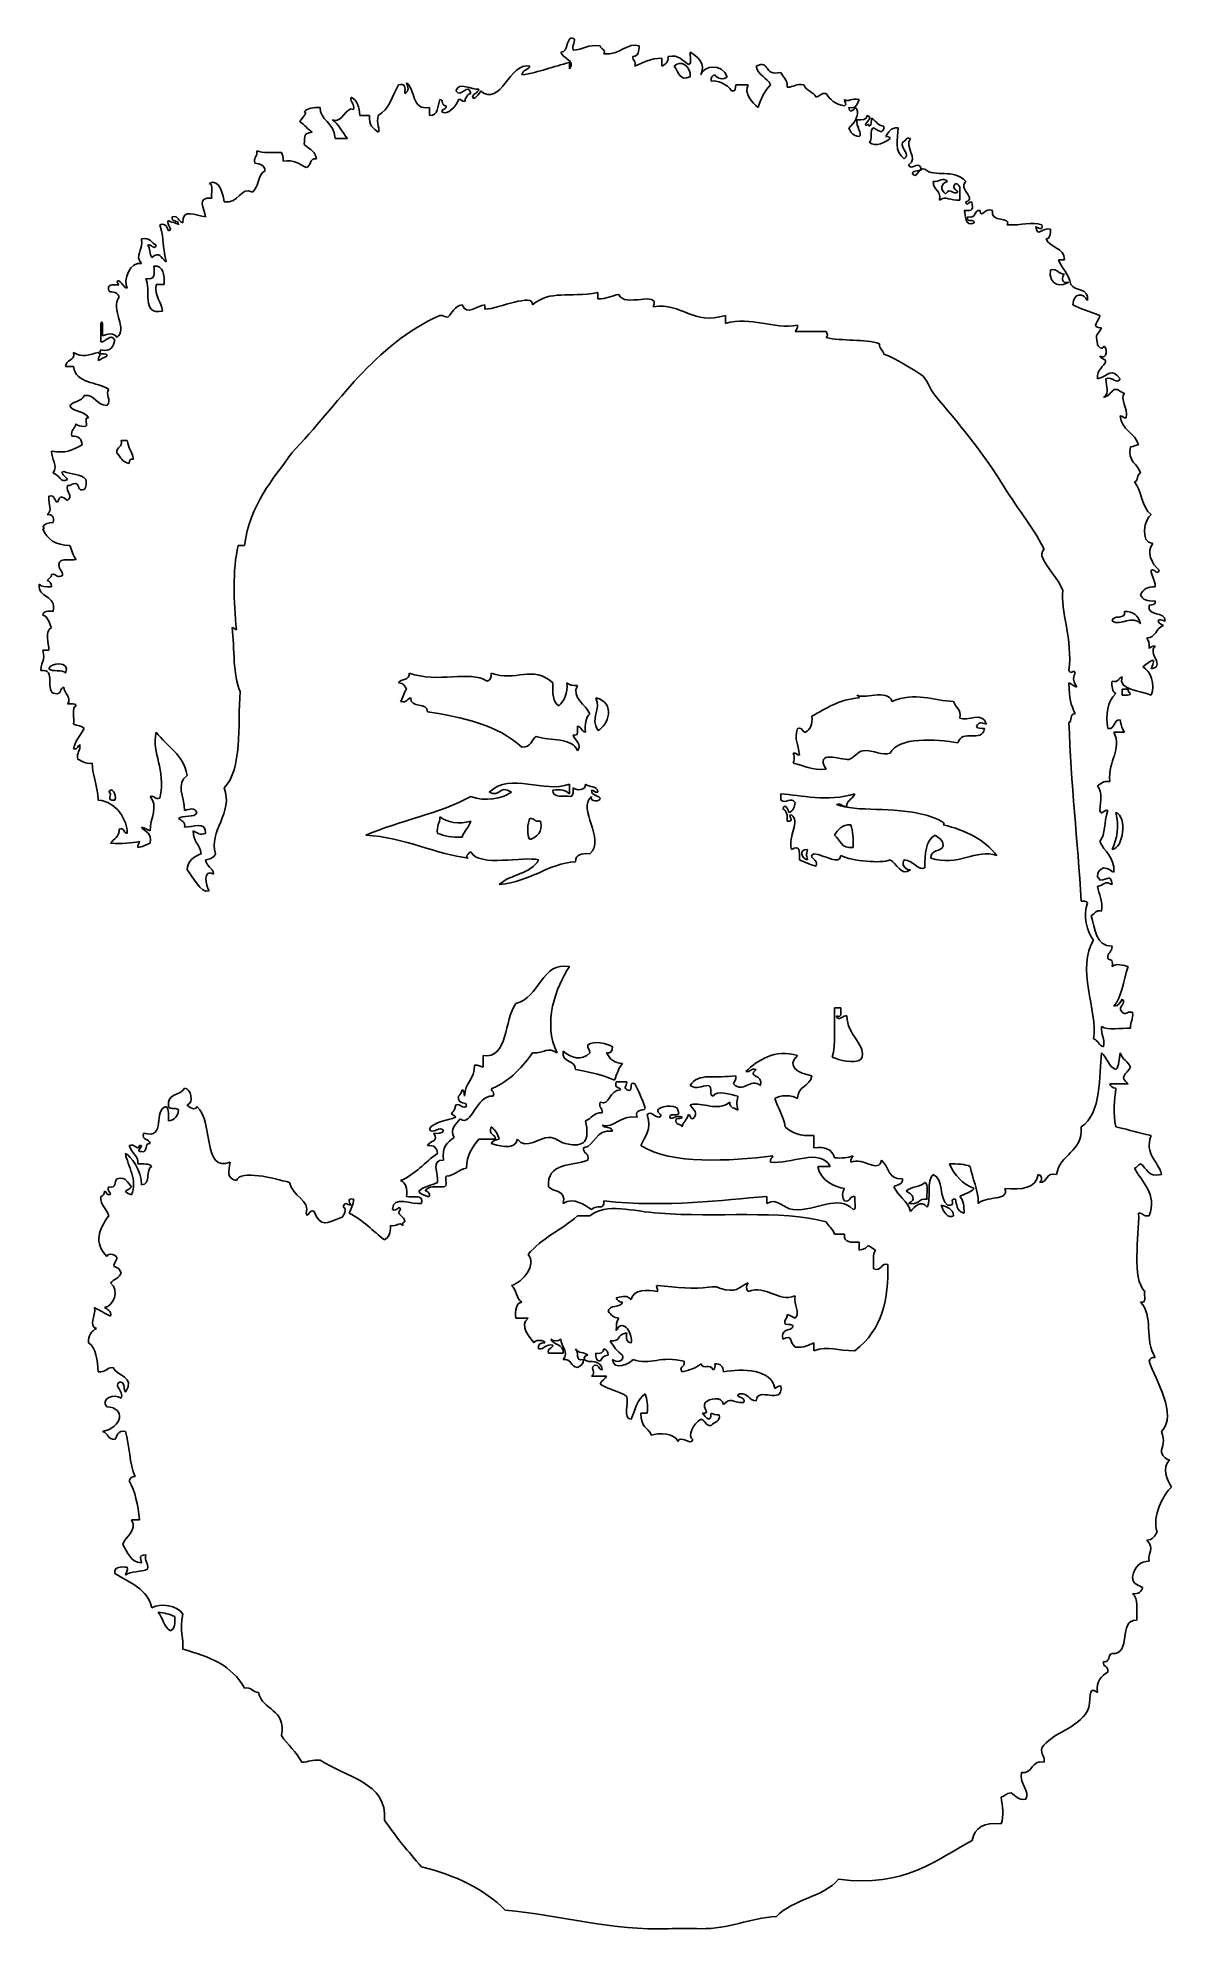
# Model space of a CAD drawing. Extents: x 0 to 128, y -192 to 20.
import ezdxf

# ---------------------------------------------------------------- set-up
doc = ezdxf.new("R2010")
doc.units = 0
doc.layers.get('0').update_dxf_attribs({"linetype": 'CONTINUOUS'})

msp = doc.modelspace()

# ---------------------------------------------------------------- linework, layer by layer
at = {"color": 7}
for points in [[(71.417837, 17.2199), (71.417837, 17.2199)], [(73.220449, 16.041269)], [(100.536962, 4.254956), (100.536962, 4.254956)], [(102.13158, 4.254956)], [(12.902262, -5.243425)], [(113.709899, -5.659412)], [(8.742387, -7.046037)], [(12.000955, -6.63005), (12.000955, -6.63005)], [(115.789837, -7.046037), (115.789837, -7.046037)], [(9.227705, -24.864168)], [(8.742387, -26.250793), (8.742387, -26.250793)], [(122.029649, -44.068925)], [(120.643024, -45.178225), (120.643024, -45.178225)], [(1.115949, -50.516731), (1.115949, -50.516731)], [(2.987893, -51.00205)], [(41.605399, -51.00205)], [(122.445637, -52.804662)], [(62.612768, -53.7753)], [(95.891768, -54.191287)], [(59.631524, -63.481675)], [(7.84108, -64.382981)], [(8.534393, -65.284287), (8.534393, -65.284287)], [(91.731893, -64.590975)], [(45.071962, -67.156231)], [(55.194324, -67.364225)], [(91.246574, -68.057537)], [(121.059012, -66.670912)], [(44.794637, -69.028175), (44.794637, -69.028175)], [(55.194324, -69.721487), (55.194324, -69.721487)], [(89.443962, -69.236168), (89.443962, -69.236168)], [(86.393387, -70.830787)], [(86.393387, -72.009418), (86.393387, -72.009418)], [(89.443962, -88.648918)], [(64.484712, -93.016787)], [(42.714699, -109.2403)], [(97.763712, -110.626925)], [(101.438268, -110.834918), (101.438268, -110.834918)], [(102.824893, -112.01355)], [(92.217212, -114.994793), (92.217212, -114.994793)], [(92.217212, -115.8961)], [(62.612768, -127.474418), (62.612768, -127.474418)], [(63.514074, -126.9891)], [(13.38758, -156.593543)]]:
    msp.add_lwpolyline(points, close=True, dxfattribs=at)
for points in [[(58.660887, 18.814519), (59.562193, 18.88385), (59.215537, 20.131813), (59.839518, 20.409138)], [(59.839518, 20.409138), (60.671493, 20.270475), (59.839518, 19.854488), (60.047512, 19.022513)], [(60.047512, 19.022513), (61.156812, 19.091844), (61.711462, 19.715825), (63.098087, 19.507831)], [(63.098087, 19.507831), (63.098087, 19.091844), (63.722068, 19.230506), (63.514074, 18.606525)], [(63.514074, 18.606525), (65.247355, 18.398531), (66.217993, 19.99315), (67.465955, 19.507831)], [(67.465955, 19.507831), (67.465955, 18.953181), (67.396624, 18.3292), (66.772643, 18.3292)], [(49.647824, 14.44665), (51.935755, 12.505375), (52.837062, 17.77455), (55.194324, 17.2199)], [(54.293018, 16.249263), (56.234293, 16.526588), (57.828912, 17.2199), (59.631524, 17.635888)], [(55.194324, 17.2199), (54.98633, 16.803913), (54.362349, 16.803913), (54.293018, 16.249263)], [(59.631524, 16.942575), (60.394168, 17.843881), (58.799549, 18.121206), (58.660887, 18.814519)], [(59.631524, 17.635888), (59.631524, 17.427894), (59.631524, 17.2199), (59.631524, 16.942575)], [(66.772643, 18.3292), (66.703312, 17.77455), (67.18863, 17.843881), (66.980637, 17.2199)], [(66.980637, 17.2199), (67.881943, 17.635888), (68.713918, 18.121206), (70.031212, 18.121206)], [(70.031212, 17.2199), (70.377868, 17.427894), (70.793855, 17.635888), (70.724524, 18.3292)], [(70.031212, 18.121206), (70.031212, 17.843881), (70.031212, 17.497225), (70.031212, 17.2199)], [(70.724524, 18.3292), (71.972487, 18.537194), (72.319143, 17.843881), (73.012455, 17.427894)], [(71.417837, 17.2199), (72.111149, 17.982544), (73.28978, 17.289231), (73.220449, 16.041269)], [(73.220449, 16.041269), (73.28978, 17.289231), (72.111149, 17.982544), (71.417837, 17.2199)], [(73.220449, 16.041269), (71.972487, 15.486619), (71.972487, 16.526588), (71.417837, 17.2199)], [(71.417837, 17.2199), (71.972487, 16.526588), (71.972487, 15.486619), (73.220449, 16.041269)], [(73.012455, 17.427894), (73.497774, 17.497225), (73.081787, 18.398531), (73.220449, 18.814519)], [(73.220449, 18.814519), (73.983093, 18.3292), (75.023062, 17.497225), (74.39908, 16.249263)], [(74.39908, 16.249263), (74.745737, 17.358563), (76.756343, 17.566556), (77.380324, 16.041269)], [(80.638893, 17.2199), (82.233512, 18.051875), (81.332205, 16.041269), (83.412143, 16.526588)], [(82.233512, 15.139963), (81.886855, 15.971938), (80.777555, 16.179931), (80.638893, 17.2199)], [(38.138837, 11.6734), (39.317468, 12.366713), (39.733455, 13.892), (40.426768, 15.139963)], [(40.426768, 15.139963), (41.189412, 15.347956), (41.189412, 14.793306), (41.12008, 14.169325)], [(41.12008, 14.169325), (41.67473, 14.515981), (41.466737, 14.793306), (41.328074, 15.347956)], [(41.328074, 15.347956), (42.368043, 14.585313), (41.813393, 12.22805), (43.89333, 12.574706)], [(46.874574, 14.44665), (47.151899, 15.55595), (48.677187, 14.515981), (49.43983, 14.654644)], [(48.538524, 14.169325), (48.261199, 15.486619), (47.359893, 13.545344), (46.874574, 14.44665)], [(75.993699, 16.249263), (75.716374, 16.179931), (75.50838, 15.971938), (75.577712, 15.55595)], [(75.577712, 15.55595), (76.132362, 15.694613), (77.380324, 15.209294), (77.865643, 14.44665)], [(77.380324, 16.041269), (76.964337, 15.625281), (76.201693, 15.833275), (75.993699, 16.249263)], [(77.865643, 14.44665), (78.350962, 14.307988), (78.28163, 14.793306), (78.350962, 15.139963)], [(78.350962, 15.139963), (78.766949, 15.139963), (79.252268, 15.139963), (79.737587, 15.139963)], [(79.737587, 15.139963), (79.182937, 14.169325), (80.222905, 13.129356), (80.846887, 12.574706)], [(80.846887, 12.574706), (81.124212, 13.614675), (81.60953, 14.44665), (82.233512, 15.139963)], [(83.412143, 16.526588), (83.620137, 15.971938), (84.174787, 15.763944), (84.105455, 14.862638)], [(84.105455, 14.862638), (84.868099, 14.862638), (85.076093, 15.278625), (85.977399, 15.139963)], [(85.977399, 15.139963), (86.185393, 14.44665), (87.086699, 14.377319), (87.364024, 13.753338)], [(33.008324, 11.188081), (34.117624, 10.702763), (34.46428, 12.7827), (35.365587, 12.366713)], [(35.365587, 12.366713), (35.504249, 13.060025), (34.949599, 13.060025), (35.088262, 13.753338)], [(35.088262, 13.753338), (35.781574, 13.406681), (35.989568, 12.644038), (36.058899, 11.6734)], [(43.89333, 11.6734), (44.933299, 11.604069), (44.794637, 12.7827), (45.071962, 13.476013)], [(45.071962, 13.476013), (45.487949, 13.476013), (45.210624, 12.713369), (45.765274, 12.7827)], [(45.279955, 12.089388), (45.903937, 11.6734), (46.943905, 12.713369), (47.151899, 13.476013)], [(45.765274, 12.7827), (45.834605, 12.297381), (45.279955, 12.505375), (45.279955, 12.089388)], [(47.151899, 13.476013), (47.498555, 13.545344), (47.498555, 13.268019), (47.845212, 13.268019)], [(47.845212, 13.268019), (47.983874, 13.545344), (47.914543, 13.892), (48.538524, 14.169325)], [(49.43983, 14.654644), (49.370499, 14.169325), (48.815849, 14.238656), (48.746518, 13.753338)], [(48.746518, 13.753338), (48.88518, 13.268019), (49.509162, 14.169325), (49.647824, 14.44665)], [(87.364024, 13.753338), (87.780012, 13.822669), (87.918674, 14.238656), (88.473324, 14.169325)], [(88.473324, 14.169325), (88.889312, 13.476013), (89.513293, 12.921363), (90.553262, 12.7827)], [(90.553262, 12.7827), (90.899918, 12.921363), (90.48393, 13.129356), (90.553262, 13.476013)], [(90.553262, 13.476013), (90.969249, 13.129356), (91.315905, 13.684006), (92.217212, 13.476013)], [(92.217212, 13.476013), (91.939887, 13.060025), (91.939887, 12.366713), (91.03858, 12.574706)], [(91.03858, 12.574706), (91.177243, 11.534738), (91.801224, 12.921363), (91.939887, 12.366713)], [(29.333768, 10.980088), (29.403099, 11.326744), (30.304405, 11.950725), (29.819087, 12.089388)], [(30.720393, 9.801456), (30.235074, 10.148113), (29.819087, 10.633431), (29.333768, 10.980088)], [(29.819087, 12.089388), (30.165743, 12.505375), (30.859055, 12.644038), (31.621699, 12.574706)], [(31.621699, 12.574706), (31.483037, 11.188081), (33.216318, 10.910756), (33.285649, 9.108144)], [(34.672274, 9.108144), (34.117624, 9.801456), (33.701637, 10.633431), (33.008324, 11.188081)], [(36.058899, 11.6734), (36.405555, 11.6734), (36.821543, 11.6734), (37.168199, 11.6734)], [(37.168199, 11.6734), (37.029537, 10.5641), (37.584187, 10.217444), (38.138837, 9.801456)], [(38.138837, 9.801456), (38.416162, 9.870788), (37.861512, 10.980088), (38.138837, 11.6734)], [(43.89333, 12.574706), (43.89333, 12.297381), (43.89333, 11.950725), (43.89333, 11.6734)], [(91.939887, 12.366713), (92.286543, 11.812063), (91.59323, 10.702763), (91.03858, 10.286775)], [(92.217212, 9.316138), (92.633199, 9.593463), (91.801224, 10.494769), (91.939887, 11.188081)], [(91.939887, 11.188081), (92.494537, 11.188081), (93.049187, 11.188081), (93.118518, 11.6734)], [(93.118518, 11.6734), (93.81183, 11.465406), (92.979855, 10.910756), (92.910524, 10.702763)], [(92.910524, 10.702763), (92.979855, 10.356106), (93.25718, 10.910756), (93.326512, 10.494769)], [(93.326512, 10.494769), (93.673168, 10.5641), (93.534505, 11.11875), (93.603837, 11.396075)], [(93.603837, 11.396075), (94.227818, 10.910756), (94.297149, 10.5641), (94.990462, 10.494769)], [(29.819087, 8.414831), (29.957749, 9.4548), (29.611093, 9.662794), (30.720393, 9.801456)], [(33.285649, 9.108144), (33.701637, 9.108144), (34.186955, 9.108144), (34.672274, 9.108144)], [(91.03858, 10.286775), (91.246574, 9.732125), (91.523899, 9.385469), (92.217212, 9.316138)], [(93.81183, 10.286775), (93.25718, 10.148113), (93.81183, 8.830819), (93.326512, 8.692156)], [(93.326512, 8.692156), (94.019824, 7.998844), (95.267787, 8.761488), (95.683774, 9.108144)], [(94.990462, 10.494769), (94.990462, 9.4548), (94.297149, 10.00945), (93.81183, 10.286775)], [(95.198455, 9.316138), (95.545112, 9.801456), (95.683774, 10.356106), (96.58508, 10.286775)], [(95.683774, 9.108144), (95.614443, 9.316138), (95.337118, 9.316138), (95.198455, 9.316138)], [(96.58508, 10.286775), (96.515749, 8.969481), (96.099762, 7.652188), (97.278393, 6.820213)], [(97.278393, 6.820213), (98.041037, 7.374863), (96.793074, 7.860181), (97.070399, 8.692156)], [(97.070399, 8.692156), (97.486387, 8.692156), (97.347724, 9.316138), (97.971705, 9.108144)], [(97.971705, 9.108144), (97.209062, 8.137506), (98.942343, 6.889544), (97.763712, 6.1269)], [(24.272587, 6.334894), (24.064593, 7.028206), (24.619243, 7.028206), (24.48058, 7.721519)], [(24.48058, 7.721519), (25.173893, 7.444194), (26.213862, 7.513525), (27.25383, 7.513525)], [(27.25383, 7.513525), (27.392493, 7.305531), (27.461824, 6.958875), (27.461824, 6.542888)], [(27.461824, 6.542888), (28.709787, 6.750881), (29.264437, 6.196231), (30.02708, 5.849575)], [(31.205712, 6.820213), (30.928387, 7.929513), (30.235074, 7.929513), (29.819087, 8.414831)], [(30.02708, 5.849575), (30.651062, 5.918906), (30.304405, 6.958875), (31.205712, 6.820213)], [(97.763712, 6.1269), (98.041037, 5.433588), (98.734349, 6.542888), (99.150337, 5.849575)], [(19.142074, 4.046963), (20.320705, 4.740275), (20.736693, 2.521675), (20.806024, 1.967025)], [(23.995262, 3.076325), (24.757905, 3.630975), (24.549912, 5.086931), (25.381887, 5.433588)], [(25.381887, 5.433588), (25.451218, 6.1269), (24.827237, 6.196231), (24.272587, 6.334894)], [(98.179699, 5.156263), (98.665018, 4.393619), (98.873012, 5.918906), (99.566324, 5.641581)], [(99.150337, 5.849575), (99.219668, 5.225594), (98.24903, 5.641581), (98.179699, 5.156263)], [(99.566324, 5.641581), (100.744955, 4.670944), (102.824893, 5.780244), (104.211518, 4.254956)], [(100.536962, 4.254956), (101.230274, 4.185625), (101.57693, 4.809606), (102.13158, 4.254956)], [(102.13158, 4.254956), (101.57693, 4.809606), (101.230274, 4.185625), (100.536962, 4.254956)], [(18.726087, 0.303075), (18.587424, 1.273713), (17.616787, 2.521675), (19.419399, 2.383013)], [(19.419399, 2.383013), (19.280737, 2.868331), (19.696724, 3.9083), (19.142074, 4.046963)], [(20.806024, 1.967025), (22.539305, 1.6897), (22.608637, 3.769638), (23.995262, 3.076325)], [(101.230274, 2.175019), (101.438268, 3.35365), (100.46763, 3.284319), (100.536962, 4.254956)], [(100.536962, 4.254956), (100.46763, 3.284319), (101.438268, 3.35365), (101.230274, 2.175019)], [(103.518205, 2.175019), (102.408905, 2.105688), (101.992918, 2.660338), (101.230274, 2.175019)], [(101.230274, 2.175019), (101.992918, 2.660338), (102.408905, 2.105688), (103.518205, 2.175019)], [(102.13158, 4.254956), (101.368937, 4.046963), (101.299605, 3.35365), (101.923587, 2.868331)], [(101.923587, 2.868331), (101.299605, 3.35365), (101.368937, 4.046963), (102.13158, 4.254956)], [(101.923587, 2.868331), (102.478237, 3.700306), (102.68623, 2.660338), (103.310212, 3.076325)], [(103.310212, 3.076325), (102.68623, 2.660338), (102.478237, 3.700306), (101.923587, 2.868331)], [(103.310212, 3.076325), (102.963555, 3.422981), (102.616899, 3.561644), (103.032887, 4.046963)], [(103.032887, 4.046963), (102.616899, 3.561644), (102.963555, 3.422981), (103.310212, 3.076325)], [(103.032887, 4.046963), (103.79553, 3.977631), (103.448874, 2.868331), (103.518205, 2.175019)], [(103.518205, 2.175019), (103.448874, 2.868331), (103.79553, 3.977631), (103.032887, 4.046963)], [(104.211518, 4.254956), (103.24088, 3.422981), (105.45948, 2.452344), (104.211518, 1.967025)], [(104.211518, 1.967025), (104.142187, 1.204381), (104.90483, 2.521675), (104.90483, 1.6897)], [(15.675512, -0.598231), (15.744843, 0.02575), (14.774205, -0.390237), (14.982199, 0.303075)], [(14.982199, 0.303075), (15.744843, 0.441738), (15.60618, -0.251575), (16.16083, -0.390237)], [(16.16083, -0.390237), (16.091499, 1.343044), (17.616787, 0.372406), (18.726087, 0.303075)], [(104.90483, 1.6897), (105.112824, 0.927056), (104.558174, 0.996388), (104.003524, 0.996388)], [(104.003524, 0.996388), (104.211518, 0.511069), (104.072855, -0.944887), (105.112824, -0.390237)], [(105.112824, -0.390237), (105.251487, 0.164413), (104.072855, -0.459569), (104.419512, 0.303075)], [(104.419512, 0.303075), (105.45948, 0.02575), (105.043493, 1.13505), (105.806137, 0.996388)], [(105.806137, 0.996388), (105.875468, -0.043581), (106.360787, 1.481706), (107.192762, 0.996388)], [(107.192762, 0.996388), (106.846105, -0.390237), (109.411362, 0.303075), (108.856712, -0.598231)], [(11.515637, -2.19285), (12.555605, -1.984856), (12.624937, -2.678169), (13.179587, -2.886162)], [(13.595574, -0.598231), (14.358218, -0.390237), (14.358218, -0.944887), (14.566212, -1.291544)], [(14.288887, -4.758106), (13.803568, -2.608837), (14.150224, -2.678169), (13.595574, -0.598231)], [(14.566212, -1.291544), (15.190193, -1.08355), (14.219555, -0.667562), (14.566212, -0.112912)], [(14.566212, -0.112912), (14.843537, -0.390237), (15.398187, -0.320906), (15.675512, -0.598231)], [(108.856712, -0.598231), (110.45133, -0.736894), (111.56063, -0.182244), (112.739262, -0.598231)], [(112.739262, -0.598231), (112.947255, -1.360875), (112.253943, -0.944887), (112.045949, -0.806225)], [(112.045949, -0.806225), (112.184612, -2.123519), (112.808593, -0.875556), (113.709899, -1.08355)], [(113.709899, -1.08355), (113.709899, -1.6382), (113.709899, -2.19285), (113.22458, -2.19285)], [(11.515637, -4.9661), (10.683662, -3.926131), (11.72363, -3.718137), (11.515637, -2.19285)], [(13.179587, -2.886162), (12.971593, -3.579475), (12.624937, -2.678169), (12.208949, -2.886162)], [(12.208949, -2.886162), (12.555605, -3.163487), (12.347612, -3.995462), (12.694268, -4.272787)], [(12.694268, -4.272787), (13.595574, -3.510144), (13.595574, -4.342119), (14.288887, -4.758106)], [(113.22458, -2.19285), (113.640568, -3.232819), (115.235187, -3.094156), (115.304518, -4.550112)], [(9.921018, -7.73935), (9.366368, -6.838044), (10.267674, -4.619444), (11.515637, -4.9661)], [(12.000955, -6.63005), (13.110255, -6.907375), (12.971593, -6.006069), (12.902262, -5.243425)], [(12.902262, -5.243425), (12.971593, -6.006069), (13.110255, -6.907375), (12.000955, -6.63005)], [(12.902262, -5.243425), (14.011562, -5.174094), (14.080893, -6.214062), (14.080893, -7.323362)], [(14.080893, -7.323362), (14.080893, -6.214062), (14.011562, -5.174094), (12.902262, -5.243425)], [(115.789837, -7.046037), (115.096524, -7.600687), (113.432574, -7.531356), (113.709899, -5.659412)], [(113.709899, -5.659412), (113.432574, -7.531356), (115.096524, -7.600687), (115.789837, -7.046037)], [(113.709899, -5.659412), (114.541874, -5.52075), (114.541874, -6.144731), (115.304518, -6.144731)], [(115.304518, -6.144731), (114.541874, -6.144731), (114.541874, -5.52075), (113.709899, -5.659412)], [(115.304518, -4.550112), (115.096524, -4.550112), (114.819199, -4.550112), (114.611205, -4.550112)], [(114.611205, -4.550112), (114.957862, -5.52075), (115.789837, -6.0754), (115.99783, -7.323362)], [(115.304518, -6.144731), (114.957862, -6.422056), (114.819199, -7.323362), (115.789837, -7.046037)], [(115.789837, -7.046037), (114.819199, -7.323362), (114.957862, -6.422056), (115.304518, -6.144731)], [(7.84108, -8.016675), (7.494424, -6.699381), (9.643693, -7.878012), (8.742387, -7.046037)], [(9.019712, -8.709987), (8.811718, -7.947344), (7.910412, -8.294), (7.84108, -8.016675)], [(8.742387, -7.046037), (9.019712, -6.491387), (9.435699, -7.73935), (9.921018, -7.73935)], [(13.872899, -10.304606), (11.446305, -10.859256), (12.624937, -7.808681), (12.000955, -6.63005)], [(12.000955, -6.63005), (12.624937, -7.808681), (11.446305, -10.859256), (13.872899, -10.304606)], [(13.179587, -7.323362), (12.971593, -8.709987), (13.734237, -9.195306), (13.872899, -10.304606)], [(13.872899, -10.304606), (13.734237, -9.195306), (12.971593, -8.709987), (13.179587, -7.323362)], [(14.080893, -7.323362), (13.734237, -7.323362), (13.456912, -7.323362), (13.179587, -7.323362)], [(13.179587, -7.323362), (13.456912, -7.323362), (13.734237, -7.323362), (14.080893, -7.323362)], [(55.471649, -9.611294), (55.610312, -8.224669), (51.727762, -10.027281), (50.133143, -10.096612)], [(62.820762, -8.224669), (59.492862, -8.84865), (57.551587, -7.878012), (55.471649, -9.611294)], [(62.820762, -8.917981), (62.820762, -8.709987), (62.820762, -8.432662), (62.820762, -8.224669)], [(65.178024, -8.432662), (64.346049, -8.571325), (63.791399, -8.987312), (62.820762, -8.917981)], [(69.060574, -9.819287), (69.823218, -7.878012), (65.802005, -10.027281), (65.178024, -8.432662)], [(115.99783, -7.323362), (116.413818, -8.086006), (118.077768, -7.670019), (117.869774, -9.125975)], [(117.869774, -9.125975), (117.453787, -8.294), (116.275155, -8.155337), (116.205824, -9.611294)], [(8.742387, -13.28585), (10.05968, -12.384544), (7.979743, -10.096612), (9.019712, -8.709987)], [(47.567887, -9.611294), (46.735912, -9.749956), (46.458587, -10.443269), (45.973268, -10.997919)], [(50.133143, -9.611294), (49.162505, -9.680625), (48.122537, -10.928587), (47.567887, -9.611294)], [(50.133143, -10.096612), (50.133143, -10.027281), (50.133143, -9.611294), (50.133143, -9.611294)], [(77.17233, -10.789925), (73.497774, -11.968556), (72.388474, -9.333969), (69.060574, -9.819287)], [(116.205824, -9.611294), (117.037799, -10.027281), (117.939105, -10.304606), (119.256399, -10.789925)], [(6.939774, -11.691231), (7.28643, -10.997919), (7.078437, -12.661869), (7.147768, -13.077856)], [(6.939774, -13.771169), (6.939774, -13.077856), (6.939774, -12.384544), (6.939774, -11.691231)], [(8.534393, -13.563175), (8.049074, -12.7312), (7.494424, -13.8405), (6.939774, -13.771169)], [(7.147768, -13.077856), (7.702418, -12.869862), (8.465062, -12.661869), (8.742387, -13.28585)], [(45.071962, -10.789925), (37.653518, -14.117825), (33.632305, -20.773625), (28.432462, -26.250793)], [(45.973268, -10.997919), (45.55728, -10.997919), (45.487949, -10.720594), (45.071962, -10.789925)], [(77.17233, -11.691231), (77.17233, -11.344575), (77.17233, -11.06725), (77.17233, -10.789925)], [(85.284087, -11.899225), (82.510837, -12.384544), (80.084243, -10.859256), (77.17233, -11.691231)], [(85.006762, -12.592537), (85.145424, -12.384544), (85.284087, -12.245881), (85.284087, -11.899225)], [(88.473324, -12.592537), (87.364024, -12.592537), (86.185393, -12.592537), (85.006762, -12.592537)], [(88.473324, -13.28585), (88.750649, -13.008525), (88.611987, -12.939194), (88.473324, -12.592537)], [(119.256399, -10.789925), (119.256399, -11.275244), (118.077768, -12.245881), (119.464393, -12.17655)], [(119.464393, -12.17655), (119.048405, -13.008525), (118.701749, -12.7312), (118.979074, -13.979162)], [(7.633087, -15.365787), (7.702418, -14.811137), (6.523787, -15.50445), (6.939774, -14.672475)], [(6.939774, -14.672475), (8.118405, -14.9498), (8.326399, -14.256487), (8.534393, -13.563175)], [(94.505143, -13.979162), (92.841193, -13.424512), (90.275937, -13.701837), (88.473324, -13.28585)], [(94.990462, -15.157794), (94.851799, -14.672475), (94.435812, -14.533812), (94.505143, -13.979162)], [(118.979074, -13.979162), (118.909743, -14.256487), (119.672387, -14.811137), (119.672387, -14.256487)], [(119.672387, -14.256487), (120.157705, -14.325819), (120.088374, -15.851106), (119.256399, -15.365787)], [(2.987893, -16.544419), (2.987893, -15.712444), (4.097193, -15.989769), (3.889199, -14.9498)], [(3.889199, -16.544419), (3.611874, -16.544419), (3.265218, -16.544419), (2.987893, -16.544419)], [(3.889199, -14.9498), (4.859837, -15.573781), (5.691812, -15.227125), (6.662449, -14.9498)], [(7.84108, -19.109675), (6.523787, -18.208368), (4.097193, -18.485693), (3.889199, -16.544419)], [(6.662449, -14.9498), (7.078437, -15.365787), (6.662449, -15.227125), (6.662449, -15.851106)], [(6.662449, -15.851106), (7.009105, -15.712444), (7.28643, -15.50445), (7.633087, -15.365787)], [(99.150337, -17.445725), (97.902374, -16.683081), (96.515749, -15.712444), (94.990462, -15.157794)], [(119.949712, -15.851106), (119.741718, -16.61375), (118.909743, -16.821744), (118.979074, -17.931043)], [(118.979074, -17.931043), (120.365699, -17.515056), (120.504362, -16.61375), (121.54433, -17.931043)], [(119.256399, -15.365787), (119.395062, -15.573781), (119.672387, -15.712444), (119.949712, -15.851106)], [(7.633087, -20.912287), (8.257068, -20.357637), (7.355762, -19.594993), (7.84108, -19.109675)], [(100.744955, -19.802987), (100.051643, -18.971012), (99.843649, -17.861712), (99.150337, -17.445725)], [(119.949712, -17.931043), (119.949712, -18.901681), (120.43503, -19.456331), (119.672387, -20.010981)], [(119.672387, -20.010981), (120.227037, -19.872318), (120.504362, -19.456331), (120.851018, -19.109675)], [(121.54433, -17.931043), (121.197674, -18.624356), (120.643024, -17.584387), (119.949712, -17.931043)], [(120.851018, -19.109675), (121.405668, -19.040343), (121.54433, -19.456331), (122.029649, -19.525662)], [(3.473212, -20.912287), (3.819868, -20.426968), (4.859837, -20.4963), (5.067831, -19.802987)], [(5.553149, -22.298912), (5.206493, -21.466937), (3.750537, -21.744262), (3.473212, -20.912287)], [(5.067831, -19.802987), (6.385124, -19.664325), (6.385124, -20.912287), (7.633087, -20.912287)], [(108.579387, -30.202675), (106.430118, -26.59745), (103.171549, -22.645568), (100.744955, -19.802987)], [(122.029649, -19.525662), (121.474999, -20.288306), (122.445637, -21.120281), (122.237643, -22.298912)], [(3.681206, -24.37885), (3.542543, -23.685537), (4.027862, -23.477543), (4.166524, -22.992225)], [(4.166524, -22.992225), (4.374518, -23.200218), (4.651843, -23.26955), (5.067831, -23.26955)], [(5.067831, -23.26955), (5.691812, -23.408212), (4.929168, -22.16025), (5.553149, -22.298912)], [(122.237643, -22.298912), (121.890987, -22.368243), (121.821655, -22.090918), (121.54433, -22.090918)], [(121.54433, -22.090918), (121.682993, -23.685537), (123.20828, -23.962862), (123.624268, -25.349487)], [(1.393274, -26.0428), (3.265218, -26.320125), (3.334549, -26.0428), (4.859837, -25.349487)], [(4.859837, -25.349487), (4.790506, -24.656175), (4.443849, -24.309518), (3.681206, -24.37885)], [(8.742387, -26.250793), (8.673055, -25.48815), (9.435699, -25.696143), (9.227705, -24.864168)], [(9.227705, -24.864168), (9.435699, -25.696143), (8.673055, -25.48815), (8.742387, -26.250793)], [(9.227705, -24.864168), (9.435699, -24.864168), (9.713024, -24.864168), (9.921018, -24.864168)], [(9.921018, -24.864168), (9.713024, -24.864168), (9.435699, -24.864168), (9.227705, -24.864168)], [(9.921018, -24.864168), (9.990349, -25.696143), (10.475668, -26.112131), (10.61433, -26.944106)], [(10.61433, -26.944106), (10.475668, -26.112131), (9.990349, -25.696143), (9.921018, -24.864168)], [(123.624268, -25.349487), (123.20828, -25.280156), (123.138949, -25.626812), (122.722962, -25.557481)], [(1.601268, -28.538725), (2.155918, -27.568087), (1.393274, -27.013437), (1.393274, -26.0428)], [(10.129012, -27.429425), (9.366368, -27.290762), (9.158374, -26.736112), (8.742387, -26.250793)], [(8.742387, -26.250793), (9.158374, -26.736112), (9.366368, -27.290762), (10.129012, -27.429425)], [(10.61433, -26.944106), (10.198343, -26.874775), (10.198343, -27.082768), (10.129012, -27.429425)], [(10.129012, -27.429425), (10.198343, -27.082768), (10.198343, -26.874775), (10.61433, -26.944106)], [(28.432462, -26.250793), (26.213862, -29.301368), (23.717937, -32.074618), (23.093955, -36.650481)], [(122.722962, -25.557481), (122.306974, -27.290762), (123.554937, -27.429425), (123.832262, -28.538725)], [(3.195887, -29.232037), (2.363912, -29.717356), (2.363912, -28.677387), (1.601268, -28.538725)], [(2.779899, -28.330731), (2.225249, -28.400062), (3.057224, -29.024043), (3.195887, -29.232037)], [(5.275824, -29.232037), (4.721174, -28.608056), (3.542543, -28.677387), (2.779899, -28.330731)], [(3.195887, -29.92535), (3.611874, -29.994681), (3.611874, -29.717356), (3.889199, -29.717356)], [(3.889199, -29.717356), (4.651843, -29.509362), (4.235856, -30.48), (4.859837, -30.410668)], [(4.859837, -30.410668), (5.345156, -30.341337), (5.345156, -29.786687), (5.275824, -29.232037)], [(123.832262, -28.538725), (123.346943, -28.608056), (123.624268, -29.440031), (123.138949, -29.509362)], [(123.138949, -29.509362), (123.970924, -30.48), (123.970924, -32.351943), (125.010893, -33.183918)], [(0.907956, -33.183918), (1.601268, -32.629268), (0.977287, -32.213281), (1.115949, -31.103981)], [(1.115949, -31.103981), (1.878593, -30.895987), (1.601268, -31.658631), (2.086587, -31.797293)], [(2.086587, -31.797293), (2.363912, -31.03465), (2.502574, -31.103981), (3.195887, -31.5893)], [(3.195887, -31.5893), (3.889199, -31.173312), (2.987893, -30.549331), (3.195887, -29.92535)], [(113.016587, -37.1358), (112.184612, -35.263856), (109.966012, -32.421275), (108.579387, -30.202675)], [(1.601268, -34.085225), (1.670599, -33.461243), (1.531937, -33.114587), (0.907956, -33.183918)], [(125.010893, -33.183918), (124.31758, -33.599906), (123.693599, -36.373156), (125.218887, -36.442487)], [(0.422637, -34.570543), (0.630631, -34.223887), (1.046618, -34.085225), (1.601268, -34.085225)], [(0.422637, -34.778537), (0.699962, -34.778537), (0.561299, -34.570543), (0.422637, -34.570543)], [(3.473212, -36.650481), (1.809262, -36.650481), (0.907956, -35.957168), (0.422637, -34.778537)], [(2.294581, -38.522425), (2.641237, -38.106437), (3.473212, -38.314431), (4.166524, -38.2451)], [(4.166524, -38.2451), (3.819868, -37.829112), (3.681206, -37.1358), (3.473212, -36.650481)], [(22.400643, -36.650481), (21.70733, -39.423731), (21.915324, -43.028956), (22.192649, -46.148862)], [(23.093955, -36.650481), (22.885962, -36.650481), (22.608637, -36.650481), (22.400643, -36.650481)], [(112.739262, -37.829112), (112.66993, -37.551787), (112.947255, -36.997137), (113.016587, -37.1358)], [(115.096524, -41.711662), (114.611205, -40.394368), (113.293912, -39.215737), (112.739262, -37.829112)], [(125.218887, -36.442487), (124.456243, -37.343793), (125.080224, -38.730418), (125.912199, -39.423731)], [(0.907956, -40.602362), (1.046618, -40.325037), (1.462606, -40.325037), (1.393274, -39.90905)], [(1.393274, -39.90905), (1.947924, -39.770387), (1.878593, -40.325037), (2.502574, -40.117043)], [(2.502574, -40.117043), (3.057224, -39.839718), (1.947924, -39.285068), (2.294581, -38.522425)], [(125.912199, -39.423731), (125.773537, -40.117043), (125.42688, -39.215737), (125.010893, -39.423731)], [(125.010893, -39.423731), (125.010893, -40.117043), (125.496212, -40.4637), (125.496212, -41.295675)], [(1.601268, -44.068925), (1.947924, -42.12765), (-0.132013, -42.6823), (0.006649, -41.01835)], [(0.006649, -41.01835), (0.283974, -41.295675), (0.769293, -41.295675), (1.393274, -41.295675)], [(1.393274, -41.295675), (1.393274, -40.879687), (1.185281, -40.671693), (0.907956, -40.602362)], [(115.789837, -50.724725), (116.205824, -47.327493), (114.819199, -43.860931), (115.096524, -41.711662)], [(125.496212, -41.295675), (124.594905, -41.226343), (124.109587, -41.642331), (123.832262, -42.196981)], [(123.832262, -42.196981), (124.040255, -42.751631), (124.594905, -42.959625), (125.496212, -42.890293)], [(0.422637, -44.484912), (0.491968, -43.999593), (1.046618, -43.999593), (1.601268, -44.068925)], [(1.393274, -45.871537), (1.115949, -45.386218), (1.046618, -44.623575), (0.422637, -44.484912)], [(120.643024, -45.178225), (120.643024, -44.34625), (122.237643, -45.108893), (122.029649, -44.068925)], [(122.029649, -44.068925), (122.237643, -45.108893), (120.643024, -44.34625), (120.643024, -45.178225)], [(123.832262, -45.45555), (122.930955, -44.415581), (121.613662, -45.732875), (120.643024, -45.178225)], [(120.643024, -45.178225), (121.613662, -45.732875), (122.930955, -44.415581), (123.832262, -45.45555)], [(122.029649, -44.068925), (123.000287, -44.068925), (123.624268, -44.554243), (123.832262, -45.45555)], [(123.832262, -45.45555), (123.624268, -44.554243), (123.000287, -44.068925), (122.029649, -44.068925)], [(124.802899, -43.375612), (124.594905, -44.762237), (126.605512, -43.930262), (126.605512, -45.178225)], [(125.496212, -42.890293), (125.565543, -43.375612), (125.149555, -43.306281), (124.802899, -43.375612)], [(126.605512, -45.178225), (125.634874, -44.692906), (125.565543, -45.316887), (126.397518, -45.663543)], [(1.115949, -48.436793), (1.115949, -47.604818), (0.561299, -46.426187), (1.393274, -45.871537)], [(22.192649, -46.148862), (21.984655, -46.079531), (21.915324, -45.871537), (21.70733, -45.871537)], [(21.70733, -45.871537), (21.984655, -48.298131), (21.776662, -51.210043), (22.608637, -53.081987)], [(126.397518, -45.663543), (125.565543, -45.940868), (125.565543, -47.050168), (124.525574, -47.050168)], [(0.214643, -50.724725), (0.214643, -49.407431), (0.769293, -49.754087), (0.422637, -48.436793)], [(0.422637, -48.436793), (0.699962, -48.436793), (0.907956, -48.436793), (1.115949, -48.436793)], [(124.525574, -47.050168), (124.733568, -47.327493), (124.87223, -47.67415), (124.802899, -48.2288)], [(125.496212, -47.951475), (124.525574, -48.78345), (126.744174, -50.239406), (125.010893, -50.516731)], [(124.802899, -48.2288), (124.941562, -48.090137), (125.149555, -47.951475), (125.496212, -47.951475)], [(1.809262, -53.289981), (0.561299, -53.22065), (2.017256, -50.378068), (0.214643, -50.724725)], [(1.115949, -50.516731), (1.185281, -49.823418), (3.611874, -49.615425), (2.987893, -51.00205)], [(2.987893, -51.00205), (3.611874, -49.615425), (1.185281, -49.823418), (1.115949, -50.516731)], [(2.987893, -51.00205), (2.641237, -50.516731), (1.462606, -50.932718), (1.115949, -50.516731)], [(1.115949, -50.516731), (1.462606, -50.932718), (2.641237, -50.516731), (2.987893, -51.00205)], [(40.426768, -52.11135), (40.634762, -51.5567), (41.744062, -51.903356), (41.605399, -51.00205)], [(41.605399, -51.00205), (44.863968, -52.180681), (48.399862, -50.655393), (50.341137, -51.903356)], [(50.341137, -51.903356), (50.757124, -51.834025), (50.895787, -51.487368), (50.826455, -51.00205)], [(50.826455, -51.00205), (53.599705, -52.042018), (55.471649, -50.031412), (57.75958, -52.11135)], [(116.483149, -51.00205), (116.344487, -50.4474), (116.067162, -51.279375), (115.789837, -50.724725)], [(116.691143, -52.596668), (116.344487, -51.972687), (116.136493, -51.695362), (116.483149, -51.00205)], [(125.010893, -50.516731), (125.773537, -48.991443), (124.941562, -49.615425), (124.109587, -50.308737)], [(124.109587, -50.308737), (124.941562, -50.794056), (125.565543, -52.250012), (125.010893, -53.497975)], [(2.779899, -52.596668), (2.294581, -52.666), (2.571906, -53.497975), (1.809262, -53.289981)], [(3.195887, -54.468612), (3.750537, -53.7753), (2.779899, -53.289981), (2.779899, -52.596668)], [(22.608637, -53.081987), (22.331312, -56.964537), (22.885962, -61.817725), (20.806024, -63.897662)], [(41.328074, -52.804662), (41.12008, -52.458006), (40.981418, -52.11135), (40.426768, -52.11135)], [(40.634762, -54.191287), (40.981418, -53.844631), (40.981418, -53.151318), (41.328074, -52.804662)], [(57.75958, -52.11135), (57.75958, -53.22065), (57.690249, -54.32995), (58.452893, -54.676606)], [(58.452893, -54.676606), (59.076874, -54.121956), (59.42353, -53.289981), (59.354199, -52.11135)], [(59.354199, -52.11135), (59.631524, -52.319343), (59.97818, -52.458006), (60.53283, -52.388675)], [(60.53283, -52.388675), (59.770187, -53.844631), (61.503468, -54.537943), (61.919455, -55.577912)], [(91.939887, -53.497975), (92.425205, -53.983293), (95.47578, -52.735331), (95.891768, -54.191287)], [(95.891768, -54.191287), (98.457024, -53.081987), (100.606293, -54.121956), (102.824893, -54.191287)], [(116.483149, -55.577912), (115.99783, -54.468612), (115.789837, -53.983293), (115.789837, -52.11135)], [(115.789837, -52.11135), (116.067162, -52.250012), (116.344487, -52.458006), (116.691143, -52.596668)], [(120.643024, -51.903356), (120.573693, -52.527337), (120.643024, -53.081987), (121.059012, -53.289981)], [(121.752324, -51.418037), (121.336337, -51.5567), (121.336337, -52.11135), (120.643024, -51.903356)], [(125.010893, -53.497975), (123.832262, -52.943325), (121.267005, -52.943325), (121.752324, -51.418037)], [(121.752324, -53.497975), (121.752324, -53.289981), (121.752324, -53.081987), (121.752324, -52.804662)], [(121.752324, -52.804662), (122.029649, -52.804662), (122.237643, -52.804662), (122.445637, -52.804662)], [(122.445637, -52.804662), (122.445637, -53.081987), (122.514968, -53.22065), (122.722962, -53.289981)], [(4.166524, -54.676606), (4.097193, -54.32995), (3.542543, -54.468612), (3.195887, -54.468612)], [(3.889199, -56.756543), (4.027862, -56.132562), (3.611874, -54.8846), (4.166524, -54.676606)], [(41.813393, -53.7753), (41.397405, -53.844631), (41.397405, -54.399281), (40.634762, -54.191287)], [(43.685337, -55.369918), (43.685337, -54.191287), (41.67473, -55.023262), (41.813393, -53.7753)], [(62.820762, -57.449856), (61.919455, -56.063231), (63.236749, -55.161925), (62.612768, -53.7753)], [(62.612768, -53.7753), (64.900699, -54.32995), (63.999393, -56.964537), (62.820762, -57.449856)], [(86.878705, -55.855237), (88.473324, -54.953931), (89.92928, -53.983293), (92.217212, -53.7753)], [(92.217212, -53.7753), (92.217212, -53.567306), (92.078549, -53.497975), (91.939887, -53.497975)], [(102.824893, -54.191287), (102.963555, -54.8846), (103.726199, -55.023262), (103.518205, -56.063231)], [(103.518205, -56.063231), (104.35018, -56.479218), (106.083462, -55.231256), (106.499449, -56.756543)], [(121.059012, -53.289981), (120.088374, -54.260618), (119.88038, -55.647243), (120.157705, -57.241862)], [(122.722962, -53.289981), (122.65363, -53.567306), (122.09898, -53.497975), (121.752324, -53.497975)], [(5.067831, -57.241862), (4.859837, -56.895206), (4.305187, -56.895206), (3.889199, -56.756543)], [(3.889199, -59.529793), (4.097193, -58.351162), (4.513181, -58.351162), (5.067831, -57.241862)], [(54.293018, -59.3218), (51.519768, -56.825875), (47.567887, -55.924568), (43.685337, -55.369918)], [(60.53283, -56.964537), (60.463499, -57.380525), (60.740824, -58.143168), (60.047512, -57.935175)], [(61.434137, -57.65785), (60.948818, -57.588518), (61.018149, -57.033868), (60.53283, -56.964537)], [(61.919455, -55.577912), (61.434137, -55.9939), (61.364805, -56.756543), (61.434137, -57.65785)], [(85.49208, -60.223106), (85.353418, -58.905812), (84.868099, -58.559156), (85.284087, -57.241862)], [(85.284087, -57.241862), (85.908068, -57.033868), (85.700074, -57.65785), (86.185393, -57.65785)], [(86.185393, -57.65785), (86.670712, -57.311193), (87.017368, -56.825875), (86.878705, -55.855237)], [(106.291455, -57.241862), (106.01413, -58.905812), (103.726199, -57.241862), (103.310212, -58.836481)], [(106.499449, -56.756543), (105.806137, -56.54855), (105.736805, -56.479218), (105.390149, -56.964537)], [(105.390149, -56.964537), (105.45948, -57.311193), (105.944799, -57.172531), (106.291455, -57.241862)], [(115.789837, -56.54855), (116.205824, -56.479218), (115.789837, -55.508581), (116.483149, -55.577912)], [(117.176462, -76.654612), (116.760474, -69.790818), (115.99783, -63.481675), (115.789837, -56.54855)], [(120.157705, -57.241862), (121.059012, -57.380525), (120.712355, -56.201893), (121.54433, -56.271225)], [(121.54433, -56.271225), (121.682993, -56.895206), (121.613662, -56.964537), (122.029649, -57.65785)], [(4.582512, -59.044475), (4.374518, -59.183137), (4.374518, -59.599125), (3.889199, -59.529793)], [(4.374518, -60.708425), (4.166524, -59.87645), (4.721174, -59.807118), (4.582512, -59.044475)], [(13.179587, -57.65785), (12.624937, -60.153775), (14.288887, -61.609731), (13.595574, -65.076293)], [(16.646149, -62.511037), (16.230162, -60.084443), (14.358218, -59.252468), (13.179587, -57.65785)], [(55.887637, -58.143168), (55.332987, -58.489825), (55.332987, -59.391131), (54.293018, -59.3218)], [(60.53283, -59.737787), (59.97818, -58.2125), (57.482255, -58.628487), (55.887637, -58.143168)], [(60.047512, -57.935175), (60.186174, -58.559156), (61.156812, -59.044475), (60.53283, -59.737787)], [(103.310212, -58.836481), (100.814287, -58.420493), (96.58508, -58.143168), (95.683774, -60.015112)], [(120.851018, -57.65785), (121.752324, -59.668456), (120.227037, -60.639093), (120.365699, -63.20435)], [(122.029649, -57.65785), (121.613662, -57.65785), (121.197674, -57.65785), (120.851018, -57.65785)], [(5.969137, -61.124412), (5.137162, -61.263075), (4.859837, -60.847087), (4.374518, -60.708425)], [(6.662449, -65.284287), (6.523787, -63.481675), (5.969137, -62.303043), (5.969137, -61.124412)], [(84.798768, -60.015112), (85.145424, -59.945781), (85.214755, -60.223106), (85.49208, -60.223106)], [(84.798768, -61.124412), (84.93743, -60.4311), (84.93743, -60.708425), (84.798768, -60.015112)], [(88.473324, -61.817725), (86.878705, -61.956387), (85.977399, -61.401737), (84.798768, -61.124412)], [(91.03858, -60.708425), (90.137274, -60.777756), (87.15603, -59.599125), (88.473324, -61.817725)], [(92.633199, -59.737787), (92.009218, -59.807118), (91.59323, -60.569762), (91.03858, -60.708425)], [(95.683774, -60.015112), (94.782468, -60.361768), (93.881162, -59.599125), (92.633199, -59.737787)], [(7.84108, -64.382981), (8.187737, -63.689668), (8.742387, -64.660306), (8.534393, -65.284287)], [(8.534393, -65.284287), (8.742387, -64.660306), (8.187737, -63.689668), (7.84108, -64.382981)], [(16.368824, -66.462918), (16.299493, -64.729637), (15.328855, -63.551006), (16.646149, -62.511037)], [(50.618462, -64.382981), (53.045055, -62.09505), (56.788943, -64.590975), (59.631524, -63.481675)], [(53.114387, -64.382981), (51.727762, -63.481675), (51.797093, -65.076293), (50.618462, -64.382981)], [(59.631524, -63.481675), (59.631524, -63.828331), (59.631524, -64.244318), (59.631524, -64.590975)], [(60.047512, -63.897662), (60.463499, -64.31365), (61.503468, -64.174987), (61.434137, -63.481675)], [(61.434137, -63.481675), (61.780793, -63.897662), (62.820762, -63.620337), (62.820762, -64.382981)], [(120.365699, -63.20435), (119.603055, -63.065687), (119.395062, -63.481675), (118.979074, -63.689668)], [(118.979074, -63.689668), (119.603055, -64.521643), (119.32573, -65.214956), (119.256399, -66.462918)], [(9.921018, -69.028175), (9.921018, -67.572218), (8.742387, -65.42295), (6.662449, -65.284287)], [(8.534393, -65.284287), (7.355762, -65.42295), (8.39573, -64.590975), (7.84108, -64.382981)], [(7.84108, -64.382981), (8.39573, -64.590975), (7.355762, -65.42295), (8.534393, -65.284287)], [(13.595574, -65.076293), (12.971593, -65.284287), (13.040924, -64.729637), (12.486274, -64.8683)], [(12.486274, -64.8683), (13.456912, -65.908268), (12.486274, -67.364225), (12.486274, -68.75085)], [(20.806024, -63.897662), (21.915324, -66.740243), (19.003412, -68.75085), (19.835387, -71.316106)], [(36.752212, -69.236168), (40.496099, -67.572218), (45.071962, -66.809575), (48.538524, -64.8683)], [(48.538524, -64.8683), (50.133143, -65.492281), (52.074418, -65.145625), (53.114387, -64.382981)], [(59.631524, -64.590975), (59.215537, -64.174987), (58.660887, -64.036325), (57.75958, -64.174987)], [(57.75958, -64.174987), (57.75958, -65.076293), (58.938212, -64.798968), (59.839518, -64.8683)], [(59.839518, -64.8683), (60.116843, -64.729637), (60.047512, -64.244318), (60.047512, -63.897662)], [(62.127449, -64.8683), (60.394168, -66.324256), (63.791399, -69.582825), (61.919455, -71.316106)], [(63.098087, -65.076293), (63.167418, -65.492281), (61.780793, -65.492281), (62.127449, -64.8683)], [(62.820762, -64.382981), (62.474105, -64.452312), (62.404774, -64.174987), (62.127449, -64.174987)], [(62.127449, -64.174987), (62.127449, -64.798968), (62.820762, -64.729637), (63.098087, -65.076293)], [(83.412143, -65.284287), (83.412143, -65.076293), (83.412143, -64.8683), (83.412143, -64.590975)], [(83.412143, -64.590975), (85.561412, -64.729637), (88.681318, -65.492281), (91.731893, -64.590975)], [(85.006762, -65.561612), (84.521443, -64.8683), (83.966793, -65.769606), (83.412143, -65.284287)], [(83.620137, -66.254925), (83.897462, -65.492281), (84.244118, -66.462918), (84.313449, -66.670912)], [(84.313449, -66.670912), (84.798768, -66.53225), (84.93743, -66.046931), (85.006762, -65.561612)], [(90.830587, -65.9776), (90.275937, -66.116262), (90.275937, -65.561612), (89.651955, -65.769606)], [(89.651955, -65.769606), (91.870555, -66.670912), (96.03043, -65.9776), (99.566324, -66.948237)], [(91.731893, -64.590975), (91.315905, -65.353618), (90.761255, -65.284287), (90.830587, -65.9776)], [(15.675512, -67.364225), (16.091499, -66.878906), (17.547455, -67.364225), (17.755449, -66.670912)], [(16.368824, -68.334862), (16.438155, -67.710881), (16.022168, -67.572218), (15.675512, -67.364225)], [(17.755449, -66.670912), (17.478124, -66.116262), (16.992805, -66.254925), (16.368824, -66.462918)], [(18.726087, -69.028175), (18.795418, -67.572218), (17.200799, -68.334862), (16.368824, -68.334862)], [(45.071962, -67.156231), (45.071962, -67.918875), (44.655974, -68.126868), (44.794637, -69.028175)], [(44.794637, -69.028175), (44.655974, -68.126868), (45.071962, -67.918875), (45.071962, -67.156231)], [(48.538524, -67.64155), (47.22123, -68.057537), (45.834605, -67.780212), (45.071962, -67.156231)], [(45.071962, -67.156231), (45.834605, -67.780212), (47.22123, -68.057537), (48.538524, -67.64155)], [(47.567887, -69.444162), (47.77588, -68.75085), (48.33053, -68.404193), (48.538524, -67.64155)], [(48.538524, -67.64155), (48.33053, -68.404193), (47.77588, -68.75085), (47.567887, -69.444162)], [(55.194324, -67.364225), (54.916999, -67.710881), (54.778337, -69.374831), (55.194324, -69.721487)], [(55.194324, -69.721487), (54.778337, -69.374831), (54.916999, -67.710881), (55.194324, -67.364225)], [(56.372955, -67.64155), (55.679643, -67.780212), (55.748974, -67.294893), (55.194324, -67.364225)], [(55.194324, -67.364225), (55.748974, -67.294893), (55.679643, -67.780212), (56.372955, -67.64155)], [(55.194324, -69.721487), (55.956968, -69.374831), (56.65028, -68.958843), (56.372955, -67.64155)], [(56.372955, -67.64155), (56.65028, -68.958843), (55.956968, -69.374831), (55.194324, -69.721487)], [(84.105455, -67.64155), (84.174787, -66.948237), (84.036124, -66.462918), (83.620137, -66.254925)], [(84.590774, -66.948237), (83.966793, -66.878906), (85.145424, -67.780212), (84.105455, -67.64155)], [(84.590774, -70.830787), (84.174787, -69.3055), (85.630743, -67.64155), (84.590774, -66.948237)], [(91.246574, -68.057537), (90.275937, -68.057537), (89.790618, -68.612187), (89.443962, -69.236168)], [(89.443962, -69.236168), (89.790618, -68.612187), (90.275937, -68.057537), (91.246574, -68.057537)], [(91.523899, -70.622793), (91.523899, -69.652156), (91.523899, -68.75085), (91.246574, -68.057537)], [(91.246574, -68.057537), (91.523899, -68.75085), (91.523899, -69.652156), (91.523899, -70.622793)], [(99.566324, -66.948237), (100.328968, -67.0869), (102.200912, -67.849543), (101.646262, -68.057537)], [(101.646262, -68.057537), (104.211518, -68.681518), (106.291455, -69.721487), (107.67808, -71.5241)], [(119.256399, -66.462918), (119.395062, -67.156231), (119.741718, -66.254925), (120.157705, -66.462918)], [(120.157705, -66.462918), (119.672387, -67.918875), (119.949712, -69.028175), (119.256399, -69.929481)], [(121.059012, -66.670912), (122.376305, -67.156231), (121.890987, -70.761456), (120.643024, -70.830787)], [(120.643024, -70.830787), (121.197674, -69.652156), (121.474999, -68.1962), (121.059012, -66.670912)], [(8.049074, -70.137475), (8.39573, -69.652156), (9.019712, -69.374831), (9.019712, -68.542856)], [(11.307643, -69.929481), (10.406337, -70.137475), (9.297037, -70.206806), (8.049074, -70.137475)], [(9.019712, -68.542856), (9.643693, -68.334862), (9.435699, -68.958843), (9.921018, -69.028175)], [(11.099649, -70.622793), (11.030318, -70.206806), (11.307643, -70.206806), (11.307643, -69.929481)], [(12.486274, -70.137475), (12.000955, -70.345468), (11.584968, -70.553462), (11.099649, -70.622793)], [(12.486274, -68.75085), (12.139618, -68.612187), (11.862293, -68.404193), (11.515637, -68.334862)], [(11.515637, -68.334862), (11.862293, -68.889512), (12.763599, -68.889512), (12.486274, -70.137475)], [(18.240768, -71.316106), (18.102105, -70.276137), (17.27013, -69.929481), (17.339462, -68.75085)], [(17.339462, -68.75085), (17.894112, -69.028175), (18.032774, -69.236168), (18.726087, -69.028175)], [(48.261199, -71.801425), (44.794637, -71.454768), (41.050749, -69.444162), (36.752212, -69.236168)], [(44.794637, -69.028175), (45.55728, -69.3055), (46.389255, -69.513493), (47.567887, -69.444162)], [(47.567887, -69.444162), (46.389255, -69.513493), (45.55728, -69.3055), (44.794637, -69.028175)], [(89.443962, -69.236168), (90.067943, -69.721487), (90.137274, -70.761456), (91.523899, -70.622793)], [(91.523899, -70.622793), (90.137274, -70.761456), (90.067943, -69.721487), (89.443962, -69.236168)], [(100.744955, -69.236168), (99.635655, -69.790818), (99.635655, -71.316106), (99.566324, -72.910725)], [(101.646262, -70.4148), (101.646262, -69.721487), (101.160943, -69.513493), (100.744955, -69.236168)], [(119.256399, -69.929481), (119.741718, -71.108112), (120.920349, -71.593431), (120.851018, -73.396043)], [(16.646149, -73.118718), (16.71548, -72.148081), (17.408793, -71.593431), (18.240768, -71.316106)], [(19.835387, -71.316106), (19.696724, -71.732093), (19.211405, -71.940087), (18.726087, -72.009418)], [(18.726087, -72.009418), (18.795418, -72.772062), (19.558062, -72.841393), (19.627393, -73.604037)], [(48.538524, -71.108112), (48.33053, -71.108112), (47.77588, -71.870756), (48.261199, -71.801425)], [(56.164962, -72.009418), (54.501012, -71.5241), (49.509162, -72.910725), (48.538524, -71.108112)], [(51.727762, -74.782668), (52.975724, -73.604037), (55.332987, -73.604037), (56.164962, -72.009418)], [(60.324837, -72.217412), (57.135599, -72.425406), (55.402318, -74.436012), (51.727762, -74.782668)], [(61.919455, -71.316106), (60.948818, -71.246775), (60.324837, -71.385437), (60.324837, -72.217412)], [(85.49208, -72.009418), (85.561412, -70.96945), (85.49208, -70.276137), (84.590774, -70.830787)], [(86.393387, -70.830787), (85.353418, -70.761456), (85.769405, -71.940087), (86.393387, -72.009418)], [(86.393387, -72.009418), (85.769405, -71.940087), (85.353418, -70.761456), (86.393387, -70.830787)], [(87.364024, -72.702731), (86.60138, -72.564068), (86.116062, -72.217412), (85.49208, -72.009418)], [(86.393387, -72.009418), (86.254724, -71.316106), (86.254724, -71.5241), (86.393387, -70.830787)], [(86.393387, -70.830787), (86.254724, -71.5241), (86.254724, -71.316106), (86.393387, -72.009418)], [(87.086699, -71.316106), (86.324055, -71.732093), (87.71068, -71.940087), (87.364024, -72.702731)], [(90.137274, -71.5241), (90.067943, -72.702731), (88.403993, -71.454768), (87.086699, -71.316106)], [(95.683774, -72.009418), (94.643805, -72.425406), (91.454568, -72.148081), (90.137274, -71.5241)], [(97.971705, -73.118718), (96.931737, -73.950693), (96.377087, -72.286743), (95.683774, -72.009418)], [(97.278393, -72.009418), (96.931737, -72.356075), (97.278393, -73.18805), (97.971705, -73.118718)], [(99.566324, -72.910725), (98.942343, -73.326712), (98.24903, -72.009418), (97.278393, -72.009418)], [(100.259637, -71.801425), (100.190305, -70.761456), (101.507599, -71.177443), (101.646262, -70.4148)], [(107.67808, -71.5241), (105.320818, -70.692125), (103.310212, -72.841393), (100.259637, -71.801425)], [(19.142074, -75.475981), (18.102105, -75.822637), (17.339462, -73.881362), (16.646149, -73.118718)], [(19.627393, -73.604037), (18.448762, -72.910725), (18.656755, -74.921331), (19.142074, -75.475981)], [(119.672387, -72.910725), (119.32573, -73.118718), (118.979074, -73.257381), (118.979074, -73.881362)], [(118.979074, -73.881362), (119.048405, -74.020025), (119.256399, -74.089356), (119.256399, -74.29735)], [(120.643024, -74.782668), (119.811049, -74.29735), (119.741718, -74.852), (118.979074, -74.990662)], [(119.256399, -74.29735), (120.227037, -74.29735), (120.43503, -73.465375), (120.643024, -74.782668)], [(120.851018, -73.396043), (120.43503, -73.257381), (120.296368, -72.910725), (119.672387, -72.910725)], [(117.869774, -76.862606), (117.800443, -76.585281), (117.384455, -76.654612), (117.176462, -76.654612)], [(118.979074, -74.990662), (119.187068, -75.891968), (119.603055, -76.51595), (119.464393, -77.763912)], [(118.563087, -81.022481), (117.800443, -80.190506), (117.315124, -78.110568), (117.869774, -76.862606)], [(119.464393, -77.763912), (118.701749, -77.555918), (118.77108, -78.110568), (118.285762, -78.249231)], [(118.285762, -78.249231), (118.77108, -79.705187), (118.701749, -81.715793), (120.643024, -81.715793)], [(118.563087, -92.115481), (119.048405, -89.064906), (116.55248, -84.003725), (118.563087, -81.022481)], [(120.643024, -81.715793), (120.643024, -82.409106), (120.088374, -82.409106), (120.157705, -83.102418)], [(120.157705, -83.102418), (120.365699, -83.379743), (120.781687, -82.963756), (120.643024, -84.003725)], [(53.599705, -88.1636), (56.234293, -87.539618), (56.511618, -83.379743), (59.631524, -84.003725)], [(59.631524, -84.003725), (58.106237, -86.222325), (56.580949, -90.451531), (58.244899, -93.7101)], [(120.643024, -84.003725), (121.059012, -83.587737), (121.960318, -83.865062), (122.445637, -84.003725)], [(122.445637, -84.003725), (121.821655, -85.806337), (121.752324, -87.331625), (120.851018, -88.440925)], [(49.925149, -93.987425), (52.76773, -94.472743), (52.282412, -89.896881), (53.599705, -88.1636)], [(89.166637, -94.195418), (89.651955, -92.739462), (89.305299, -90.451531), (89.443962, -88.648918)], [(89.443962, -88.648918), (89.651955, -88.648918), (89.859949, -88.648918), (90.137274, -88.648918)], [(90.137274, -88.648918), (90.067943, -89.064906), (90.345268, -89.82755), (89.651955, -89.550225)], [(120.851018, -88.440925), (121.405668, -88.440925), (121.54433, -88.024937), (121.752324, -87.678281)], [(121.752324, -87.678281), (122.376305, -88.232931), (121.128343, -88.371593), (121.752324, -89.134237)], [(121.752324, -89.134237), (122.237643, -89.550225), (122.168312, -88.995575), (122.930955, -89.134237)], [(122.930955, -89.134237), (123.069618, -89.966212), (122.65363, -90.174206), (122.722962, -90.93685)], [(89.651955, -89.550225), (89.859949, -90.243537), (90.414599, -89.411562), (90.830587, -89.550225)], [(90.830587, -89.550225), (90.761255, -91.699493), (93.187849, -92.947456), (92.425205, -94.403412)], [(119.464393, -90.728856), (119.32573, -91.699493), (119.88038, -92.04615), (119.672387, -93.016787)], [(122.722962, -90.93685), (121.613662, -90.867518), (120.157705, -91.214175), (119.464393, -90.728856)], [(58.244899, -93.7101), (57.20493, -92.947456), (56.858274, -93.779431), (55.471649, -93.7101)], [(60.324837, -95.582043), (60.324837, -94.403412), (58.660887, -94.888731), (58.938212, -93.502106)], [(58.938212, -93.502106), (59.770187, -94.26475), (61.018149, -94.680737), (61.919455, -93.7101)], [(61.919455, -93.7101), (61.919455, -93.294112), (61.64213, -93.224781), (61.711462, -92.808793)], [(61.711462, -92.808793), (62.404774, -92.254143), (63.86073, -92.670131), (64.484712, -93.016787)], [(64.484712, -93.016787), (64.484712, -93.502106), (64.276718, -93.779431), (63.791399, -93.7101)], [(79.460262, -95.790037), (80.777555, -94.542075), (82.71883, -93.224781), (85.284087, -93.987425)], [(119.672387, -93.016787), (119.117737, -92.878125), (119.048405, -92.254143), (118.563087, -92.115481)], [(47.845212, -98.563287), (47.845212, -97.038), (49.023843, -96.691343), (48.954512, -95.096725)], [(48.954512, -95.096725), (49.43983, -95.027393), (49.578493, -95.235387), (49.925149, -95.304718)], [(49.925149, -95.304718), (49.925149, -94.888731), (49.925149, -94.403412), (49.925149, -93.987425)], [(55.471649, -93.7101), (54.570343, -95.027393), (52.837062, -96.968668), (51.034449, -97.661981)], [(64.692705, -96.760675), (63.028755, -96.136693), (62.682099, -95.998031), (60.324837, -95.582043)], [(63.791399, -93.7101), (64.138055, -94.334081), (64.623374, -94.888731), (65.594012, -94.888731)], [(65.594012, -94.888731), (65.178024, -95.37405), (64.97003, -96.067362), (64.692705, -96.760675)], [(80.638893, -95.582043), (79.94558, -95.37405), (80.014912, -95.9287), (79.460262, -95.790037)], [(81.124212, -97.384656), (81.470868, -95.998031), (79.460262, -96.48335), (80.638893, -95.582043)], [(85.284087, -93.987425), (83.966793, -95.235387), (85.353418, -95.998031), (86.878705, -96.275356)], [(92.425205, -94.403412), (91.59323, -95.027393), (89.92928, -94.472743), (89.166637, -94.195418)], [(117.176462, -102.02985), (119.464393, -100.504562), (119.187068, -96.206025), (119.464393, -93.7101)], [(119.464393, -93.7101), (120.088374, -94.26475), (120.227037, -95.235387), (121.059012, -95.582043)], [(121.059012, -95.582043), (121.474999, -95.166056), (121.405668, -94.334081), (121.54433, -93.7101)], [(122.722962, -95.304718), (122.168312, -96.206025), (121.405668, -96.344687), (122.445637, -97.176662)], [(121.54433, -93.7101), (121.752324, -94.403412), (122.445637, -94.680737), (122.722962, -95.304718)], [(14.566212, -99.741918), (14.288887, -98.216631), (15.952837, -98.563287), (16.368824, -97.661981)], [(16.368824, -97.661981), (17.062137, -97.661981), (17.478124, -99.325931), (16.646149, -99.533925)], [(47.151899, -98.563287), (47.359893, -98.424625), (47.498555, -98.1473), (47.567887, -97.869975)], [(47.567887, -97.869975), (47.845212, -97.939306), (47.77588, -98.285962), (47.845212, -98.563287)], [(51.034449, -97.661981), (50.479799, -97.731312), (51.381105, -98.077968), (51.034449, -98.563287)], [(63.098087, -99.2566), (64.138055, -99.741918), (64.068724, -97.869975), (65.386018, -97.869975)], [(65.386018, -97.869975), (65.247355, -97.523318), (64.623374, -97.661981), (64.900699, -96.968668)], [(64.900699, -96.968668), (65.316687, -96.968668), (65.663343, -96.968668), (66.07933, -96.968668)], [(66.07933, -96.968668), (66.07933, -97.59265), (65.663343, -97.453987), (66.07933, -97.869975)], [(66.07933, -97.869975), (66.980637, -98.216631), (66.148662, -96.830006), (66.980637, -97.176662)], [(66.980637, -97.176662), (67.257962, -97.731312), (67.812612, -98.840612), (68.159268, -99.949912)], [(73.220449, -97.384656), (74.052424, -95.859368), (76.132362, -96.622012), (78.350962, -96.275356)], [(75.300387, -97.384656), (74.329749, -97.384656), (74.052424, -97.869975), (73.220449, -97.384656)], [(75.785705, -98.563287), (75.300387, -98.493956), (75.716374, -97.59265), (75.300387, -97.384656)], [(78.558955, -98.563287), (77.796312, -98.355293), (76.132362, -97.869975), (75.785705, -98.563287)], [(78.350962, -96.275356), (78.420293, -96.760675), (78.142968, -96.899337), (78.073637, -97.176662)], [(78.073637, -97.176662), (79.182937, -98.355293), (79.876249, -96.414018), (81.124212, -97.384656)], [(86.878705, -96.275356), (86.740043, -97.523318), (85.214755, -97.384656), (85.284087, -98.840612)], [(122.445637, -97.176662), (121.752324, -97.176662), (121.059012, -97.176662), (120.365699, -97.176662)], [(120.365699, -97.176662), (120.504362, -97.453987), (120.643024, -97.661981), (121.059012, -97.661981)], [(121.059012, -97.661981), (120.920349, -98.979275), (120.712355, -100.504562), (121.059012, -102.02985)], [(11.792962, -102.723162), (14.358218, -103.485806), (12.763599, -100.019243), (14.288887, -99.741918)], [(14.288887, -99.741918), (14.635543, -100.019243), (14.566212, -100.712556), (14.566212, -101.336537)], [(15.675512, -100.157906), (15.60618, -99.741918), (14.704874, -100.157906), (14.566212, -99.741918)], [(16.646149, -99.533925), (16.71548, -99.741918), (17.616787, -100.296568), (17.755449, -99.741918)], [(17.755449, -99.741918), (19.696724, -101.4752), (18.310099, -107.229693), (21.499337, -105.981731)], [(46.874574, -100.92055), (45.903937, -100.157906), (46.597249, -100.92055), (46.874574, -99.533925)], [(46.874574, -99.533925), (47.429224, -99.395262), (47.359893, -99.949912), (48.053205, -99.741918)], [(48.053205, -99.741918), (48.122537, -98.979275), (47.082568, -99.741918), (47.151899, -98.563287)], [(51.034449, -98.563287), (49.093174, -98.424625), (48.677187, -102.099181), (47.359893, -101.128543)], [(63.30608, -100.435231), (63.375412, -99.880581), (62.890093, -99.949912), (63.098087, -99.2566)], [(68.159268, -99.949912), (67.881943, -100.296568), (66.911305, -99.949912), (67.257962, -100.92055)], [(69.753887, -100.92055), (70.377868, -100.643225), (69.060574, -100.3659), (69.753887, -99.949912)], [(69.753887, -99.949912), (70.169874, -99.672587), (71.833824, -99.464593), (71.833824, -100.157906)], [(73.220449, -99.533925), (74.676405, -99.187268), (76.201693, -100.3659), (77.657649, -99.2566)], [(73.497774, -101.128543), (74.260418, -100.3659), (73.497774, -100.157906), (73.220449, -99.533925)], [(77.657649, -99.2566), (77.588318, -99.949912), (78.28163, -99.880581), (78.558955, -100.157906)], [(78.558955, -100.157906), (78.420293, -99.2566), (78.420293, -99.464593), (78.558955, -98.563287)], [(85.284087, -98.840612), (84.798768, -98.424625), (83.204149, -98.424625), (82.71883, -98.840612)], [(82.71883, -98.840612), (83.065487, -99.949912), (83.689468, -100.712556), (83.897462, -102.02985)], [(14.566212, -101.336537), (15.190193, -101.267206), (15.60618, -100.851218), (15.675512, -100.157906)], [(43.89333, -102.237843), (44.44798, -101.405868), (45.834605, -101.336537), (46.874574, -100.92055)], [(45.487949, -102.515168), (45.210624, -101.683193), (44.101324, -103.069818), (43.89333, -102.237843)], [(47.359893, -101.128543), (46.874574, -101.683193), (46.11193, -102.237843), (46.66658, -103.208481)], [(51.311774, -103.416475), (51.311774, -102.792493), (50.479799, -103.000487), (50.826455, -102.02985)], [(50.826455, -102.02985), (51.311774, -102.376506), (51.589099, -102.792493), (51.727762, -103.416475)], [(59.146205, -103.901793), (61.434137, -104.387112), (61.919455, -103.624468), (61.434137, -101.336537)], [(61.434137, -101.336537), (62.127449, -101.128543), (62.335443, -100.3659), (63.30608, -100.435231)], [(67.257962, -100.92055), (65.316687, -100.643225), (64.692705, -102.237843), (63.30608, -101.821856)], [(63.30608, -101.821856), (63.514074, -102.168512), (64.346049, -101.960518), (64.484712, -102.515168)], [(67.673949, -104.109787), (68.159268, -102.861825), (68.921912, -102.445837), (68.367262, -100.643225)], [(68.367262, -100.643225), (68.85258, -100.157906), (69.060574, -100.92055), (69.753887, -100.92055)], [(71.833824, -100.157906), (72.249812, -101.128543), (70.863187, -100.296568), (70.932518, -100.92055)], [(70.932518, -100.92055), (70.932518, -101.336537), (71.695162, -100.643225), (72.319143, -100.92055)], [(71.62583, -101.128543), (71.417837, -101.891187), (72.249812, -101.613862), (72.319143, -102.02985)], [(72.319143, -100.92055), (72.249812, -101.128543), (71.903155, -101.059212), (71.62583, -101.128543)], [(72.319143, -102.02985), (72.388474, -101.405868), (72.73513, -101.4752), (73.012455, -100.643225)], [(73.012455, -100.643225), (73.28978, -100.712556), (73.151118, -101.128543), (73.497774, -101.128543)], [(83.897462, -102.02985), (84.590774, -102.723162), (85.630743, -103.069818), (87.086699, -103.000487)], [(114.403212, -107.368356), (114.749868, -105.011093), (117.315124, -104.941762), (117.176462, -102.02985)], [(121.059012, -102.02985), (122.792293, -102.376506), (123.554937, -102.723162), (125.010893, -103.000487)], [(10.129012, -104.109787), (10.752993, -103.832462), (11.099649, -104.8031), (11.307643, -104.109787)], [(11.099649, -106.189725), (11.238312, -105.35775), (10.475668, -105.080425), (10.129012, -104.109787)], [(11.307643, -104.109787), (12.000955, -104.040456), (10.683662, -104.8031), (11.515637, -104.8031)], [(12.486274, -103.901793), (12.416943, -103.277812), (11.446305, -103.624468), (11.792962, -102.723162)], [(11.515637, -104.8031), (12.347612, -105.011093), (11.72363, -103.763131), (12.486274, -103.901793)], [(43.685337, -104.109787), (43.962662, -103.485806), (45.00263, -103.763131), (44.378649, -102.723162)], [(44.794637, -105.011093), (44.794637, -104.387112), (44.378649, -104.040456), (43.685337, -104.109787)], [(44.378649, -102.723162), (44.863968, -102.792493), (45.210624, -102.723162), (45.487949, -102.515168)], [(46.66658, -103.208481), (45.973268, -103.763131), (45.210624, -104.24845), (45.487949, -105.773737)], [(48.053205, -106.675043), (48.053205, -105.149756), (48.746518, -104.317781), (49.43983, -103.416475)], [(49.43983, -103.416475), (50.063812, -103.416475), (50.687793, -103.416475), (51.311774, -103.416475)], [(51.727762, -103.416475), (51.311774, -103.485806), (50.965118, -103.555137), (50.826455, -103.901793)], [(50.826455, -103.901793), (51.311774, -103.971125), (53.461043, -104.872431), (53.807699, -103.416475)], [(53.807699, -103.416475), (54.709005, -104.664437), (56.372955, -103.208481), (57.274262, -103.208481)], [(57.274262, -103.208481), (58.175568, -103.208481), (58.383562, -103.6938), (59.146205, -103.901793)], [(64.484712, -102.515168), (62.474105, -102.237843), (62.612768, -104.109787), (61.226143, -104.387112)], [(82.510837, -105.288418), (77.657649, -105.843068), (71.001849, -106.328387), (67.673949, -104.109787)], [(87.086699, -103.000487), (87.086699, -103.416475), (87.086699, -103.901793), (87.086699, -104.387112)], [(87.086699, -104.387112), (88.403993, -104.179118), (89.166637, -104.595106), (89.443962, -105.496412)], [(125.010893, -103.000487), (124.248249, -105.149756), (125.773537, -105.704406), (126.189524, -107.368356)], [(10.406337, -109.656287), (11.099649, -108.061668), (9.990349, -106.397718), (9.713024, -105.011093)], [(9.713024, -105.011093), (10.337005, -105.288418), (11.515637, -106.883037), (11.515637, -108.546987)], [(12.694268, -106.46705), (12.416943, -106.120393), (11.654299, -106.189725), (11.099649, -106.189725)], [(21.499337, -105.981731), (21.291343, -107.091031), (21.083349, -107.784343), (22.192649, -108.061668)], [(40.634762, -108.061668), (42.368043, -107.368356), (43.33868, -105.981731), (44.794637, -105.011093)], [(45.487949, -105.773737), (43.962662, -105.704406), (44.933299, -107.229693), (44.794637, -108.269662)], [(61.711462, -105.773737), (59.908849, -106.397718), (57.066268, -106.051062), (57.274262, -108.754981)], [(61.226143, -104.387112), (61.08748, -105.080425), (61.919455, -104.872431), (61.711462, -105.773737)], [(82.233512, -105.981731), (82.16418, -105.565743), (82.441505, -105.565743), (82.510837, -105.288418)], [(88.958643, -106.46705), (87.780012, -104.317781), (84.521443, -106.259056), (82.233512, -105.981731)], [(89.443962, -105.496412), (90.275937, -105.565743), (90.899918, -105.496412), (91.523899, -105.288418)], [(91.523899, -105.288418), (91.385237, -105.496412), (91.246574, -105.635075), (91.246574, -105.981731)], [(91.246574, -105.981731), (92.771862, -105.427081), (94.36648, -107.299025), (94.713137, -105.773737)], [(94.713137, -105.773737), (95.545112, -106.397718), (95.406449, -107.992337), (97.070399, -107.853675)], [(105.112824, -108.962975), (103.864862, -108.408325), (102.894224, -107.507018), (102.339574, -106.189725)], [(102.339574, -106.189725), (103.24088, -106.189725), (104.072855, -106.189725), (104.696837, -106.46705)], [(123.832262, -106.189725), (123.554937, -106.259056), (123.485605, -106.605712), (123.138949, -106.675043)], [(126.189524, -107.368356), (124.594905, -107.784343), (124.594905, -106.605712), (123.832262, -106.189725)], [(7.84108, -108.754981), (8.742387, -109.032306), (8.465062, -108.131), (8.742387, -107.853675)], [(8.742387, -107.853675), (9.851687, -107.57635), (9.921018, -108.338993), (10.406337, -108.754981)], [(11.515637, -108.546987), (12.624937, -108.546987), (11.931624, -106.744375), (12.694268, -106.46705)], [(22.192649, -108.061668), (22.677968, -106.813706), (26.421855, -107.784343), (28.155137, -108.269662)], [(28.155137, -108.269662), (28.432462, -109.79495), (30.512399, -110.280268), (30.02708, -111.736225)], [(41.328074, -109.864281), (41.397405, -108.962975), (41.258743, -108.269662), (40.634762, -108.061668)], [(44.794637, -108.269662), (44.170655, -108.616318), (43.200018, -108.68565), (42.714699, -109.2403)], [(45.487949, -108.754981), (45.973268, -108.754981), (45.626612, -107.923006), (45.765274, -107.57635)], [(45.765274, -107.57635), (46.735912, -107.507018), (47.151899, -106.813706), (48.053205, -106.675043)], [(90.553262, -108.962975), (89.582624, -108.824312), (87.780012, -108.061668), (87.572018, -106.46705)], [(87.572018, -106.46705), (88.057337, -106.46705), (88.473324, -106.46705), (88.958643, -106.46705)], [(97.070399, -107.853675), (97.13973, -108.546987), (96.446418, -108.477656), (96.099762, -108.754981)], [(97.486387, -109.2403), (97.971705, -108.68565), (99.150337, -108.824312), (99.566324, -108.269662)], [(99.566324, -108.269662), (100.120974, -108.477656), (99.704987, -109.586956), (99.843649, -110.141606)], [(99.843649, -111.042912), (100.328968, -110.141606), (99.704987, -108.061668), (100.536962, -107.368356)], [(100.536962, -107.368356), (101.715593, -107.853675), (101.160943, -110.072275), (102.13158, -110.834918)], [(104.696837, -106.46705), (104.90483, -107.923006), (105.598143, -108.893643), (105.598143, -110.626925)], [(108.579387, -108.962975), (110.45133, -109.101637), (112.11528, -108.962975), (112.323274, -107.368356)], [(112.323274, -107.368356), (112.808593, -107.437687), (112.808593, -107.992337), (112.531268, -108.269662)], [(112.531268, -108.269662), (113.432574, -108.269662), (113.155249, -107.091031), (114.403212, -107.368356)], [(123.138949, -106.675043), (123.901593, -108.061668), (125.773537, -109.586956), (124.802899, -112.01355)], [(7.84108, -112.01355), (7.633087, -111.181575), (6.870443, -110.90425), (6.939774, -109.864281)], [(6.939774, -109.864281), (7.217099, -109.79495), (7.355762, -109.586956), (7.355762, -109.2403)], [(7.355762, -109.2403), (7.633087, -109.2403), (7.494424, -109.656287), (7.84108, -109.656287)], [(7.84108, -109.656287), (8.39573, -109.586956), (7.494424, -109.2403), (7.84108, -108.754981)], [(10.406337, -108.754981), (10.198343, -108.962975), (9.990349, -109.101637), (9.713024, -109.2403)], [(9.713024, -109.2403), (9.851687, -109.448293), (10.129012, -109.586956), (10.406337, -109.656287)], [(34.186955, -111.042912), (34.394949, -110.3496), (34.533612, -110.765587), (35.088262, -110.834918)], [(35.088262, -110.834918), (34.949599, -110.626925), (34.533612, -110.002943), (35.365587, -110.141606)], [(35.365587, -110.141606), (35.365587, -110.834918), (35.01893, -111.250906), (34.880268, -111.736225)], [(39.733455, -111.320237), (39.802787, -109.586956), (41.952055, -110.834918), (42.992024, -110.626925)], [(42.992024, -110.626925), (43.269349, -109.517625), (42.021387, -110.002943), (41.328074, -109.864281)], [(42.714699, -109.2403), (42.78403, -109.656287), (43.33868, -109.656287), (43.685337, -109.864281)], [(43.408012, -109.2403), (43.685337, -108.616318), (44.655974, -108.754981), (45.487949, -108.754981)], [(43.685337, -109.864281), (44.239987, -109.864281), (43.685337, -109.101637), (43.408012, -109.2403)], [(57.274262, -108.754981), (57.828912, -109.378962), (59.284868, -109.032306), (58.938212, -110.626925)], [(58.938212, -110.626925), (60.116843, -109.864281), (61.364805, -110.834918), (62.127449, -111.320237)], [(69.753887, -111.736225), (66.703312, -111.528231), (63.791399, -110.488262), (61.919455, -112.01355)], [(61.919455, -112.01355), (63.791399, -110.488262), (66.703312, -111.528231), (69.753887, -111.736225)], [(62.127449, -111.320237), (62.820762, -110.626925), (63.514074, -111.528231), (63.514074, -110.3496)], [(63.514074, -110.3496), (70.724524, -111.112243), (76.756343, -110.210937), (81.817524, -109.864281)], [(81.817524, -109.864281), (81.817524, -110.141606), (81.817524, -110.3496), (81.817524, -110.626925)], [(81.817524, -110.626925), (83.065487, -109.933612), (83.620137, -111.181575), (84.798768, -111.320237)], [(84.798768, -111.320237), (87.433355, -111.528231), (89.859949, -109.517625), (91.523899, -111.320237)], [(90.553262, -110.3496), (90.275937, -110.072275), (90.275937, -109.2403), (90.553262, -108.962975)], [(91.731893, -109.864281), (91.03858, -109.725618), (91.246574, -110.557593), (90.553262, -110.3496)], [(91.523899, -111.320237), (92.009218, -111.250906), (91.59323, -110.280268), (91.731893, -109.864281)], [(96.099762, -108.754981), (96.58508, -109.864281), (97.625049, -110.280268), (97.971705, -111.528231)], [(97.763712, -110.626925), (98.665018, -110.210937), (98.24903, -109.586956), (97.486387, -109.2403)], [(99.843649, -110.141606), (98.873012, -110.002943), (98.873012, -110.90425), (97.763712, -110.626925)], [(97.971705, -111.528231), (98.457024, -110.973581), (99.150337, -110.210937), (99.843649, -111.042912)], [(102.13158, -110.834918), (103.310212, -110.973581), (102.13158, -110.002943), (103.032887, -110.141606)], [(103.032887, -110.141606), (103.171549, -110.696256), (103.102218, -111.4589), (104.003524, -111.736225)], [(103.518205, -109.864281), (104.003524, -109.517625), (104.696837, -109.448293), (105.112824, -108.962975)], [(104.003524, -111.736225), (104.003524, -110.973581), (103.934193, -110.280268), (103.518205, -109.864281)], [(105.598143, -110.626925), (106.291455, -109.79495), (109.203368, -110.3496), (108.579387, -108.962975)], [(7.633087, -116.589412), (6.107799, -115.064125), (6.73178, -113.538837), (7.84108, -112.01355)], [(30.02708, -111.736225), (30.235074, -112.429537), (30.373737, -111.181575), (30.928387, -111.528231)], [(30.928387, -111.528231), (31.69103, -113.400175), (32.315012, -112.845525), (33.978962, -112.221543)], [(33.978962, -112.221543), (34.186955, -112.152212), (34.741605, -111.181575), (34.186955, -111.042912)], [(34.880268, -111.736225), (36.474887, -112.498868), (37.514855, -113.746831), (38.832149, -114.717468)], [(39.525462, -113.12285), (40.218774, -113.261512), (40.426768, -112.637531), (40.912087, -113.12285)], [(40.634762, -111.320237), (40.56543, -110.696256), (40.218774, -111.597562), (39.733455, -111.320237)], [(41.12008, -112.706862), (41.12008, -112.01355), (40.01078, -111.874887), (40.634762, -111.320237)], [(40.912087, -113.12285), (40.842755, -112.845525), (40.912087, -112.706862), (41.12008, -112.706862)], [(60.53283, -112.01355), (58.799549, -113.608168), (56.442287, -114.509475), (54.98633, -116.381418)], [(54.98633, -116.381418), (56.442287, -114.509475), (58.799549, -113.608168), (60.53283, -112.01355)], [(61.919455, -112.01355), (61.434137, -112.01355), (61.018149, -112.01355), (60.53283, -112.01355)], [(60.53283, -112.01355), (61.018149, -112.01355), (61.434137, -112.01355), (61.919455, -112.01355)], [(88.473324, -112.706862), (83.481474, -111.320237), (75.993699, -112.221543), (69.753887, -111.736225)], [(69.753887, -111.736225), (75.993699, -112.221543), (83.481474, -111.320237), (88.473324, -112.706862)], [(89.443962, -114.093487), (89.235968, -113.469506), (88.750649, -113.192181), (88.473324, -112.706862)], [(88.473324, -112.706862), (88.750649, -113.192181), (89.235968, -113.469506), (89.443962, -114.093487)], [(102.824893, -112.01355), (102.270243, -112.429537), (101.57693, -111.528231), (101.438268, -110.834918)], [(101.438268, -110.834918), (102.062249, -111.042912), (102.755562, -111.181575), (102.824893, -112.01355)], [(101.438268, -110.834918), (101.57693, -111.528231), (102.270243, -112.429537), (102.824893, -112.01355)], [(102.824893, -112.01355), (102.755562, -111.181575), (102.062249, -111.042912), (101.438268, -110.834918)], [(123.624268, -111.736225), (123.693599, -114.370812), (122.792293, -119.016006), (124.31758, -120.541293)], [(124.802899, -112.01355), (124.109587, -112.152212), (124.178918, -111.666893), (123.624268, -111.736225)], [(38.832149, -114.717468), (39.317468, -114.509475), (39.525462, -113.954825), (39.525462, -113.12285)], [(90.553262, -114.093487), (90.206605, -114.093487), (89.790618, -114.093487), (89.443962, -114.093487)], [(89.443962, -114.093487), (89.790618, -114.093487), (90.206605, -114.093487), (90.553262, -114.093487)], [(92.217212, -114.994793), (91.315905, -114.994793), (90.414599, -115.064125), (90.553262, -114.093487)], [(90.553262, -114.093487), (90.414599, -115.064125), (91.315905, -114.994793), (92.217212, -114.994793)], [(94.019824, -115.8961), (92.70253, -114.925462), (93.603837, -115.618775), (92.217212, -115.8961)], [(92.217212, -115.8961), (93.603837, -115.618775), (92.70253, -114.925462), (94.019824, -115.8961)], [(8.742387, -116.866737), (8.881049, -116.381418), (7.702418, -116.104093), (7.633087, -116.589412)], [(9.227705, -118.461356), (8.881049, -117.282725), (7.910412, -118.322693), (8.742387, -116.866737)], [(54.98633, -116.381418), (55.956968, -117.490718), (54.43168, -119.501325), (53.114387, -119.847981)], [(53.114387, -119.847981), (54.43168, -119.501325), (55.956968, -117.490718), (54.98633, -116.381418)], [(92.217212, -115.8961), (92.217212, -115.618775), (92.217212, -115.272118), (92.217212, -114.994793)], [(92.217212, -114.994793), (92.217212, -115.272118), (92.217212, -115.618775), (92.217212, -115.8961)], [(93.81183, -117.976037), (93.881162, -117.282725), (93.673168, -116.312087), (94.019824, -115.8961)], [(94.019824, -115.8961), (93.673168, -116.312087), (93.881162, -117.282725), (93.81183, -117.976037)], [(8.049074, -119.570656), (8.39573, -119.154668), (9.019712, -119.016006), (9.227705, -118.461356)], [(91.731893, -127.197093), (94.851799, -124.7705), (95.545112, -121.303937), (95.406449, -117.490718)], [(95.406449, -117.490718), (95.545112, -121.303937), (94.851799, -124.7705), (91.731893, -127.197093)], [(95.406449, -117.490718), (94.505143, -117.282725), (94.851799, -118.322693), (93.81183, -117.976037)], [(93.81183, -117.976037), (94.851799, -118.322693), (94.505143, -117.282725), (95.406449, -117.490718)], [(7.355762, -122.343906), (8.39573, -122.135912), (9.089043, -120.471962), (8.049074, -119.570656)], [(53.114387, -119.847981), (53.738368, -120.263968), (53.599705, -121.373268), (54.293018, -121.719925)], [(54.293018, -121.719925), (53.599705, -121.373268), (53.738368, -120.263968), (53.114387, -119.847981)], [(64.900699, -121.234606), (65.802005, -121.095943), (66.009999, -120.88795), (66.564649, -121.4426)], [(66.564649, -121.4426), (66.009999, -120.88795), (65.802005, -121.095943), (64.900699, -121.234606)], [(65.594012, -121.719925), (65.178024, -121.719925), (65.039362, -121.511931), (64.900699, -121.234606)], [(64.900699, -121.234606), (65.039362, -121.511931), (65.178024, -121.719925), (65.594012, -121.719925)], [(66.564649, -121.4426), (66.841974, -120.194637), (68.367262, -120.3333), (69.545893, -120.541293)], [(69.545893, -120.541293), (68.367262, -120.3333), (66.841974, -120.194637), (66.564649, -121.4426)], [(69.545893, -120.541293), (69.615224, -120.125306), (69.199237, -119.917312), (69.545893, -119.847981)], [(69.545893, -119.847981), (69.199237, -119.917312), (69.615224, -120.125306), (69.545893, -120.541293)], [(69.545893, -119.847981), (71.62583, -120.055975), (73.705768, -120.263968), (75.300387, -120.055975)], [(75.300387, -120.055975), (73.705768, -120.263968), (71.62583, -120.055975), (69.545893, -119.847981)], [(75.300387, -120.055975), (76.687012, -119.917312), (75.785705, -120.055975), (77.17233, -120.3333)], [(77.17233, -120.3333), (75.785705, -120.055975), (76.687012, -119.917312), (75.300387, -120.055975)], [(77.17233, -120.3333), (78.766949, -120.610625), (78.766949, -119.847981), (79.737587, -119.570656)], [(79.737587, -119.570656), (78.766949, -119.847981), (78.766949, -120.610625), (77.17233, -120.3333)], [(79.737587, -119.570656), (79.460262, -119.917312), (79.460262, -120.194637), (79.737587, -120.541293)], [(79.737587, -120.541293), (79.460262, -120.194637), (79.460262, -119.917312), (79.737587, -119.570656)], [(79.737587, -120.541293), (81.748193, -119.709318), (83.065487, -121.789256), (85.006762, -121.026612)], [(85.006762, -121.026612), (83.065487, -121.789256), (81.748193, -119.709318), (79.737587, -120.541293)], [(85.006762, -121.026612), (84.798768, -122.066581), (85.630743, -122.829225), (85.006762, -123.522537)], [(85.006762, -123.522537), (85.630743, -122.829225), (84.798768, -122.066581), (85.006762, -121.026612)], [(124.31758, -120.541293), (124.178918, -120.957281), (124.594905, -121.927918), (123.832262, -121.719925)], [(6.454455, -124.701168), (5.483818, -124.285181), (6.385124, -123.383875), (6.246462, -122.343906)], [(6.246462, -122.343906), (6.870443, -122.690562), (7.425093, -122.967887), (8.049074, -123.314543)], [(8.049074, -123.314543), (8.118405, -122.690562), (7.702418, -122.5519), (7.355762, -122.343906)], [(54.293018, -121.719925), (53.599705, -121.858587), (53.530374, -122.621231), (53.599705, -123.522537)], [(53.599705, -123.522537), (53.530374, -122.621231), (53.599705, -121.858587), (54.293018, -121.719925)], [(63.999393, -122.829225), (63.999393, -121.927918), (65.455349, -122.413237), (65.594012, -121.719925)], [(65.594012, -121.719925), (65.455349, -122.413237), (63.999393, -121.927918), (63.999393, -122.829225)], [(65.178024, -123.522537), (64.554043, -123.522537), (64.346049, -123.10655), (63.999393, -122.829225)], [(63.999393, -122.829225), (64.346049, -123.10655), (64.554043, -123.522537), (65.178024, -123.522537)], [(66.564649, -126.295787), (66.841974, -125.533143), (65.732674, -123.314543), (64.900699, -124.909162)], [(64.900699, -124.909162), (65.732674, -123.314543), (66.841974, -125.533143), (66.564649, -126.295787)], [(84.105455, -123.10655), (84.174787, -123.6612), (83.689468, -123.591868), (83.897462, -124.21585)], [(83.897462, -124.21585), (83.689468, -123.591868), (84.174787, -123.6612), (84.105455, -123.10655)], [(85.006762, -123.522537), (84.660105, -123.383875), (84.452112, -123.175881), (84.105455, -123.10655)], [(84.105455, -123.10655), (84.452112, -123.175881), (84.660105, -123.383875), (85.006762, -123.522537)], [(123.832262, -121.719925), (125.357549, -123.245212), (124.178918, -125.949131), (125.496212, -127.959737)], [(5.553149, -126.295787), (5.483818, -125.463812), (5.899806, -124.978493), (6.454455, -124.701168)], [(53.599705, -123.522537), (54.085024, -123.522537), (54.501012, -123.522537), (54.98633, -123.522537)], [(54.98633, -123.522537), (54.501012, -123.522537), (54.085024, -123.522537), (53.599705, -123.522537)], [(54.98633, -123.522537), (53.946362, -124.354512), (55.124993, -125.671806), (55.679643, -126.295787)], [(55.679643, -126.295787), (55.124993, -125.671806), (53.946362, -124.354512), (54.98633, -123.522537)], [(64.207387, -126.087793), (65.594012, -126.087793), (64.762037, -125.463812), (66.07933, -125.186487)], [(66.07933, -125.186487), (64.762037, -125.463812), (65.594012, -126.087793), (64.207387, -126.087793)], [(64.900699, -124.909162), (64.900699, -124.354512), (64.900699, -123.799862), (65.178024, -123.522537)], [(65.178024, -123.522537), (64.900699, -123.799862), (64.900699, -124.354512), (64.900699, -124.909162)], [(66.07933, -125.186487), (66.009999, -125.741137), (66.009999, -126.295787), (66.564649, -126.295787)], [(66.564649, -126.295787), (66.009999, -126.295787), (66.009999, -125.741137), (66.07933, -125.186487)], [(84.798768, -124.493175), (84.452112, -124.978493), (83.342812, -124.701168), (83.620137, -125.8798)], [(83.620137, -125.8798), (83.342812, -124.701168), (84.452112, -124.978493), (84.798768, -124.493175)], [(83.620137, -125.8798), (84.868099, -125.32515), (84.244118, -126.157125), (85.006762, -126.781106)], [(85.006762, -126.781106), (84.244118, -126.157125), (84.868099, -125.32515), (83.620137, -125.8798)], [(83.897462, -124.21585), (84.244118, -124.285181), (84.729437, -124.146518), (84.798768, -124.493175)], [(84.798768, -124.493175), (84.729437, -124.146518), (84.244118, -124.285181), (83.897462, -124.21585)], [(6.662449, -129.554356), (6.523787, -128.237062), (6.454455, -126.850437), (5.553149, -126.295787)], [(55.679643, -126.295787), (55.54098, -125.949131), (56.927605, -125.949131), (56.858274, -126.295787)], [(56.858274, -126.295787), (56.927605, -125.949131), (55.54098, -125.949131), (55.679643, -126.295787)], [(56.858274, -126.295787), (56.303624, -126.295787), (56.09563, -126.503781), (56.164962, -126.9891)], [(56.164962, -126.9891), (56.09563, -126.503781), (56.303624, -126.295787), (56.858274, -126.295787)], [(56.164962, -126.9891), (56.858274, -127.058431), (56.927605, -126.365118), (57.75958, -126.573112)], [(57.75958, -126.573112), (56.927605, -126.365118), (56.858274, -127.058431), (56.164962, -126.9891)], [(57.75958, -126.573112), (57.75958, -126.9891), (57.135599, -126.850437), (57.274262, -127.474418)], [(57.274262, -127.474418), (57.135599, -126.850437), (57.75958, -126.9891), (57.75958, -126.573112)], [(57.274262, -127.474418), (57.828912, -127.474418), (58.383562, -127.474418), (58.938212, -127.474418)], [(58.938212, -127.474418), (58.383562, -127.474418), (57.828912, -127.474418), (57.274262, -127.474418)], [(58.938212, -127.474418), (59.007543, -126.365118), (57.75958, -126.573112), (57.551587, -125.8798)], [(57.551587, -125.8798), (57.828912, -126.157125), (58.383562, -126.157125), (58.660887, -125.8798)], [(58.660887, -125.8798), (58.383562, -126.157125), (57.828912, -126.157125), (57.551587, -125.8798)], [(57.551587, -125.8798), (57.75958, -126.573112), (59.007543, -126.365118), (58.938212, -127.474418)], [(58.660887, -125.8798), (58.660887, -126.711775), (59.631524, -127.335756), (58.938212, -128.167731)], [(58.938212, -128.167731), (59.631524, -127.335756), (58.660887, -126.711775), (58.660887, -125.8798)], [(61.226143, -128.167731), (60.186174, -128.514387), (60.740824, -127.266425), (60.324837, -126.9891)], [(60.324837, -126.9891), (60.740824, -127.266425), (60.186174, -128.514387), (61.226143, -128.167731)], [(60.324837, -126.9891), (60.53283, -127.474418), (61.364805, -127.335756), (61.711462, -127.682412)], [(61.711462, -127.682412), (61.364805, -127.335756), (60.53283, -127.474418), (60.324837, -126.9891)], [(61.711462, -127.682412), (61.156812, -127.751743), (61.156812, -128.306393), (61.711462, -128.375725)], [(61.711462, -128.375725), (61.156812, -128.306393), (61.156812, -127.751743), (61.711462, -127.682412)], [(63.098087, -128.375725), (62.682099, -128.306393), (62.543437, -127.959737), (62.612768, -127.474418)], [(62.612768, -127.474418), (62.543437, -127.959737), (62.682099, -128.306393), (63.098087, -128.375725)], [(62.612768, -127.474418), (63.098087, -127.54375), (63.444743, -127.405087), (63.514074, -126.9891)], [(63.514074, -126.9891), (63.444743, -127.405087), (63.098087, -127.54375), (62.612768, -127.474418)], [(63.999393, -127.682412), (63.444743, -127.682412), (63.236749, -128.029068), (63.098087, -128.375725)], [(63.098087, -128.375725), (63.236749, -128.029068), (63.444743, -127.682412), (63.999393, -127.682412)], [(63.514074, -126.9891), (63.791399, -127.127762), (63.999393, -127.266425), (63.999393, -127.682412)], [(63.999393, -127.682412), (63.999393, -127.266425), (63.791399, -127.127762), (63.514074, -126.9891)], [(65.594012, -127.682412), (65.039362, -127.266425), (64.554043, -126.711775), (64.207387, -126.087793)], [(64.207387, -126.087793), (64.554043, -126.711775), (65.039362, -127.266425), (65.594012, -127.682412)], [(64.484712, -128.167731), (64.831368, -128.514387), (65.802005, -128.514387), (65.594012, -127.682412)], [(65.594012, -127.682412), (65.802005, -128.514387), (64.831368, -128.514387), (64.484712, -128.167731)], [(72.527137, -128.375725), (69.96188, -127.682412), (68.713918, -128.861043), (66.772643, -128.167731)], [(66.772643, -128.167731), (68.713918, -128.861043), (69.96188, -127.682412), (72.527137, -128.375725)], [(85.006762, -126.781106), (85.977399, -126.850437), (86.532049, -126.573112), (87.086699, -126.295787)], [(87.086699, -126.295787), (86.532049, -126.573112), (85.977399, -126.850437), (85.006762, -126.781106)], [(87.086699, -126.295787), (87.086699, -126.642443), (87.086699, -126.919768), (87.086699, -127.197093)], [(87.086699, -127.197093), (87.086699, -126.919768), (87.086699, -126.642443), (87.086699, -126.295787)], [(87.086699, -127.197093), (88.889312, -126.573112), (89.651955, -127.197093), (91.731893, -127.197093)], [(91.731893, -127.197093), (89.651955, -127.197093), (88.889312, -126.573112), (87.086699, -127.197093)], [(8.326399, -129.069037), (7.563755, -129.069037), (7.494424, -129.693018), (6.662449, -129.554356)], [(9.713024, -131.842287), (10.960987, -130.109006), (8.603724, -129.970343), (8.326399, -129.069037)], [(58.938212, -128.167731), (59.839518, -128.029068), (59.770187, -128.999706), (60.53283, -129.069037)], [(60.53283, -129.069037), (59.770187, -128.999706), (59.839518, -128.029068), (58.938212, -128.167731)], [(60.53283, -129.069037), (60.879487, -128.861043), (61.226143, -128.722381), (61.226143, -128.167731)], [(61.226143, -128.167731), (61.226143, -128.722381), (60.879487, -128.861043), (60.53283, -129.069037)], [(61.711462, -128.375725), (61.711462, -128.445056), (63.236749, -128.167731), (63.30608, -129.346362)], [(63.30608, -129.346362), (63.236749, -128.167731), (61.711462, -128.445056), (61.711462, -128.375725)], [(62.404774, -128.861043), (61.919455, -129.277031), (62.682099, -129.554356), (62.127449, -130.039675)], [(62.127449, -130.039675), (62.682099, -129.554356), (61.919455, -129.277031), (62.404774, -128.861043)], [(63.30608, -129.346362), (62.820762, -129.277031), (63.028755, -128.65305), (62.404774, -128.861043)], [(62.404774, -128.861043), (63.028755, -128.65305), (62.820762, -129.277031), (63.30608, -129.346362)], [(66.772643, -128.167731), (66.495318, -128.65305), (64.484712, -129.485025), (64.484712, -128.167731)], [(64.484712, -128.167731), (64.484712, -129.485025), (66.495318, -128.65305), (66.772643, -128.167731)], [(72.319143, -129.554356), (71.764493, -128.999706), (72.665799, -129.138368), (72.527137, -128.375725)], [(72.527137, -128.375725), (72.665799, -129.138368), (71.764493, -128.999706), (72.319143, -129.554356)], [(74.39908, -128.65305), (73.913762, -129.138368), (73.081787, -129.346362), (72.319143, -129.554356)], [(72.319143, -129.554356), (73.081787, -129.346362), (73.913762, -129.138368), (74.39908, -128.65305)], [(75.785705, -129.346362), (75.369718, -128.514387), (74.745737, -129.415693), (74.39908, -128.65305)], [(74.39908, -128.65305), (74.745737, -129.415693), (75.369718, -128.514387), (75.785705, -129.346362)], [(75.993699, -128.65305), (75.993699, -128.861043), (76.06303, -129.277031), (75.785705, -129.346362)], [(75.785705, -129.346362), (76.06303, -129.277031), (75.993699, -128.861043), (75.993699, -128.65305)], [(76.964337, -129.554356), (76.895005, -128.930375), (76.61768, -128.65305), (75.993699, -128.65305)], [(75.993699, -128.65305), (76.61768, -128.65305), (76.895005, -128.930375), (76.964337, -129.554356)], [(82.71883, -131.4263), (82.372174, -129.2077), (79.044274, -129.2077), (76.964337, -129.554356)], [(76.964337, -129.554356), (79.044274, -129.2077), (82.372174, -129.2077), (82.71883, -131.4263)], [(125.496212, -127.959737), (125.080224, -127.890406), (124.87223, -128.0984), (124.802899, -128.375725)], [(124.802899, -128.375725), (125.496212, -130.524993), (128.061468, -134.338212), (126.189524, -136.279487)], [(7.633087, -133.506237), (6.801112, -132.604931), (8.465062, -131.911618), (9.227705, -132.5356)], [(9.227705, -132.5356), (9.574362, -131.634293), (8.326399, -131.148975), (9.019712, -130.732987)], [(9.019712, -130.732987), (9.713024, -130.594325), (9.435699, -131.4263), (9.713024, -131.842287)], [(62.127449, -130.039675), (62.682099, -130.039675), (63.236749, -130.039675), (63.791399, -130.039675)], [(63.791399, -130.039675), (63.236749, -130.039675), (62.682099, -130.039675), (62.127449, -130.039675)], [(63.791399, -130.039675), (63.722068, -130.455662), (63.167418, -130.455662), (63.098087, -130.940981)], [(63.098087, -130.940981), (63.167418, -130.455662), (63.722068, -130.455662), (63.791399, -130.039675)], [(63.098087, -130.940981), (63.930062, -131.495631), (65.178024, -131.703625), (66.07933, -132.327606)], [(66.07933, -132.327606), (65.178024, -131.703625), (63.930062, -131.495631), (63.098087, -130.940981)], [(78.766949, -132.050281), (79.806918, -131.911618), (79.737587, -132.812925), (80.638893, -132.812925)], [(80.638893, -132.812925), (79.737587, -132.812925), (79.806918, -131.911618), (78.766949, -132.050281)], [(80.638893, -132.812925), (80.708224, -131.079643), (83.689468, -133.436906), (83.412143, -131.148975)], [(83.412143, -131.148975), (83.689468, -133.436906), (80.708224, -131.079643), (80.638893, -132.812925)], [(83.412143, -131.148975), (83.065487, -131.148975), (82.926824, -131.287637), (82.71883, -131.4263)], [(82.71883, -131.4263), (82.926824, -131.287637), (83.065487, -131.148975), (83.412143, -131.148975)], [(7.147768, -136.279487), (9.366368, -135.794168), (9.782355, -133.575568), (7.633087, -133.506237)], [(66.07933, -132.327606), (66.287324, -133.09025), (65.594012, -134.823531), (66.564649, -134.892862)], [(66.564649, -134.892862), (65.594012, -134.823531), (66.287324, -133.09025), (66.07933, -132.327606)], [(66.564649, -134.892862), (67.049968, -133.922225), (67.18863, -132.604931), (68.159268, -132.050281)], [(68.159268, -132.050281), (67.18863, -132.604931), (67.049968, -133.922225), (66.564649, -134.892862)], [(68.159268, -132.050281), (68.367262, -132.674262), (68.436593, -133.298243), (68.367262, -134.19955)], [(68.367262, -134.19955), (68.436593, -133.298243), (68.367262, -132.674262), (68.159268, -132.050281)], [(74.607074, -134.19955), (75.577712, -134.268881), (74.537743, -133.6449), (74.884399, -133.020918)], [(74.884399, -133.020918), (74.537743, -133.6449), (75.577712, -134.268881), (74.607074, -134.19955)], [(74.884399, -133.020918), (75.369718, -132.5356), (76.756343, -132.258275), (76.964337, -133.228912)], [(76.964337, -133.228912), (76.756343, -132.258275), (75.369718, -132.5356), (74.884399, -133.020918)], [(76.964337, -133.228912), (77.865643, -132.327606), (77.72698, -133.020918), (79.252268, -133.020918)], [(79.252268, -133.020918), (77.72698, -133.020918), (77.865643, -132.327606), (76.964337, -133.228912)], [(79.252268, -133.020918), (79.529593, -132.327606), (78.004305, -132.396937), (78.766949, -132.050281)], [(78.766949, -132.050281), (78.004305, -132.396937), (79.529593, -132.327606), (79.252268, -133.020918)], [(9.713024, -136.279487), (8.811718, -136.071493), (8.811718, -136.764806), (8.534393, -137.180793)], [(68.367262, -134.19955), (68.159268, -134.19955), (67.951274, -134.19955), (67.673949, -134.19955)], [(67.673949, -134.19955), (67.673949, -135.932831), (68.367262, -135.655506), (68.85258, -136.695475)], [(68.85258, -136.695475), (68.367262, -135.655506), (67.673949, -135.932831), (67.673949, -134.19955)], [(67.673949, -134.19955), (67.951274, -134.19955), (68.159268, -134.19955), (68.367262, -134.19955)], [(73.497774, -137.180793), (72.873793, -136.764806), (73.567105, -135.378181), (74.39908, -134.892862)], [(74.39908, -134.892862), (73.567105, -135.378181), (72.873793, -136.764806), (73.497774, -137.180793)], [(74.39908, -134.892862), (74.95373, -134.962193), (74.815068, -135.655506), (75.577712, -135.586175)], [(75.577712, -135.586175), (74.815068, -135.655506), (74.95373, -134.962193), (74.39908, -134.892862)], [(75.300387, -134.892862), (74.95373, -134.7542), (74.745737, -134.476875), (74.607074, -134.19955)], [(74.607074, -134.19955), (74.745737, -134.476875), (74.95373, -134.7542), (75.300387, -134.892862)], [(75.577712, -134.19955), (75.50838, -134.407543), (75.577712, -134.823531), (75.300387, -134.892862)], [(75.300387, -134.892862), (75.577712, -134.823531), (75.50838, -134.407543), (75.577712, -134.19955)], [(76.479018, -134.407543), (76.06303, -134.407543), (75.785705, -134.338212), (75.577712, -134.19955)], [(75.577712, -134.19955), (75.785705, -134.338212), (76.06303, -134.407543), (76.479018, -134.407543)], [(75.577712, -135.586175), (75.855037, -135.170187), (76.61768, -135.239518), (76.479018, -134.407543)], [(76.479018, -134.407543), (76.61768, -135.239518), (75.855037, -135.170187), (75.577712, -135.586175)], [(8.534393, -137.180793), (7.702418, -137.180793), (7.771749, -136.41815), (7.147768, -136.279487)], [(10.822324, -141.340668), (10.129012, -139.954043), (10.198343, -137.804775), (9.713024, -136.279487)], [(68.85258, -136.695475), (69.545893, -136.348818), (71.62583, -136.487481), (71.833824, -137.388787)], [(71.833824, -137.388787), (71.62583, -136.487481), (69.545893, -136.348818), (68.85258, -136.695475)], [(71.833824, -137.388787), (72.111149, -136.556812), (73.220449, -137.943437), (73.497774, -137.180793)], [(73.497774, -137.180793), (73.220449, -137.943437), (72.111149, -136.556812), (71.833824, -137.388787)], [(126.189524, -136.279487), (126.466849, -136.903468), (126.466849, -137.666112), (126.189524, -138.359425)], [(126.189524, -138.359425), (126.189524, -138.983406), (126.605512, -139.330062), (127.09083, -139.468725)], [(127.09083, -139.468725), (126.189524, -140.370031), (126.813505, -141.687325), (127.298824, -142.5193)], [(10.129012, -141.825987), (10.267674, -141.479331), (10.406337, -141.340668), (10.822324, -141.340668)], [(11.307643, -146.193856), (11.099649, -144.529906), (10.822324, -142.935287), (10.129012, -141.825987)], [(127.298824, -142.5193), (126.397518, -143.420606), (125.080224, -145.708537), (125.704205, -147.580481)], [(9.435699, -148.967106), (9.713024, -147.927137), (11.099649, -147.51115), (10.406337, -146.193856)], [(10.406337, -146.193856), (10.683662, -146.193856), (10.960987, -146.193856), (11.307643, -146.193856)], [(11.515637, -151.047043), (10.267674, -150.908381), (9.921018, -149.868412), (9.435699, -148.967106)], [(125.704205, -147.580481), (125.42688, -147.996468), (125.218887, -148.481787), (124.525574, -148.481787)], [(124.525574, -148.481787), (125.565543, -149.521756), (124.525574, -149.868412), (124.802899, -150.83905)], [(12.000955, -150.145737), (11.16898, -150.145737), (11.446305, -150.423062), (11.515637, -151.047043)], [(12.208949, -151.740356), (12.347612, -150.977712), (11.792962, -150.908381), (12.000955, -150.145737)], [(124.802899, -150.83905), (123.832262, -150.83905), (123.20828, -151.3937), (122.930955, -152.641662)], [(8.534393, -152.225675), (8.39573, -151.3937), (9.227705, -151.463031), (9.921018, -151.532362)], [(12.694268, -156.108225), (12.208949, -153.958956), (10.198343, -153.265643), (8.534393, -152.225675)], [(9.921018, -151.532362), (9.990349, -151.94835), (9.782355, -152.087012), (9.713024, -152.433668)], [(9.713024, -152.433668), (10.267674, -151.94835), (11.515637, -152.087012), (12.208949, -151.740356)], [(122.930955, -152.641662), (122.930955, -153.473637), (123.624268, -153.542968), (124.109587, -153.820293)], [(124.109587, -153.820293), (123.901593, -154.236281), (123.624268, -154.582937), (122.930955, -154.513606)], [(122.930955, -154.513606), (123.624268, -154.998925), (123.346943, -156.38555), (123.416274, -157.49485)], [(16.16083, -156.801537), (15.60618, -155.8309), (13.595574, -155.484243), (12.694268, -156.108225)], [(13.38758, -156.593543), (14.080893, -156.662875), (14.704874, -156.801537), (15.259524, -157.078862)], [(14.774205, -158.673481), (14.011562, -158.257493), (13.94223, -157.217525), (13.38758, -156.593543)], [(15.259524, -157.078862), (15.328855, -157.841506), (15.259524, -158.465487), (14.774205, -158.673481)], [(16.16083, -160.753418), (16.299493, -159.644118), (15.744843, -158.60415), (16.16083, -156.801537)], [(123.416274, -157.49485), (121.197674, -157.425518), (122.930955, -161.3774), (120.643024, -161.238737)], [(23.093955, -165.121287), (21.776662, -162.625362), (19.142074, -161.516062), (16.16083, -160.753418)], [(120.643024, -161.238737), (120.088374, -161.308068), (120.504362, -162.278706), (119.672387, -162.140043)], [(120.157705, -163.318675), (119.464393, -163.734662), (118.840412, -164.289312), (118.979074, -165.606606)], [(119.672387, -162.140043), (119.533724, -162.833356), (120.296368, -162.556031), (120.157705, -163.318675)], [(24.688574, -165.606606), (23.995262, -165.606606), (23.92593, -164.982625), (23.093955, -165.121287)], [(27.25383, -170.459793), (27.80848, -167.409218), (25.104562, -167.686543), (24.688574, -165.606606)], [(118.979074, -165.606606), (117.800443, -164.635968), (118.355093, -166.715906), (117.869774, -167.686543)], [(117.869774, -167.686543), (116.829805, -169.627818), (113.77923, -170.182468), (112.739262, -171.846418)], [(29.541762, -173.441037), (28.91778, -172.262406), (27.947143, -171.499762), (27.25383, -170.459793)], [(112.739262, -171.846418), (112.600599, -172.609062), (113.085918, -172.747725), (113.016587, -173.441037)], [(31.621699, -173.233043), (30.720393, -173.094381), (30.304405, -173.441037), (29.541762, -173.441037)], [(38.832149, -179.958175), (39.248137, -175.728968), (34.325618, -175.035656), (31.621699, -173.233043)], [(113.016587, -173.441037), (111.421968, -173.163712), (111.837955, -174.758331), (110.45133, -174.619668)], [(110.45133, -174.619668), (110.174005, -176.006293), (111.491299, -176.630275), (110.936649, -177.600912)], [(109.272699, -176.9076), (108.718049, -176.9076), (108.579387, -177.254256), (108.163399, -177.392918)], [(108.163399, -177.392918), (108.302062, -178.294225), (108.510055, -179.542187), (108.163399, -180.374162)], [(110.936649, -177.600912), (110.035343, -177.739575), (109.827349, -177.184925), (109.272699, -176.9076)], [(42.992024, -185.22735), (41.536068, -183.494068), (40.080112, -181.830118), (38.832149, -179.958175)], [(108.163399, -180.374162), (106.222124, -180.166168), (105.182155, -180.79015), (104.90483, -182.246106)], [(104.90483, -182.246106), (100.952949, -184.326043), (97.417055, -187.584612), (89.859949, -186.613975)], [(52.421074, -190.080537), (50.063812, -187.723275), (46.874574, -186.128656), (42.992024, -185.22735)], [(89.859949, -186.613975), (88.195999, -188.624581), (84.729437, -188.832575), (82.926824, -190.77385)], [(70.724524, -192.160475), (64.623374, -192.4378), (58.591555, -190.635187), (52.421074, -190.080537)], [(82.926824, -190.77385), (79.876249, -190.981843), (77.518987, -192.229806), (74.39908, -192.160475)], [(74.39908, -192.160475), (73.151118, -192.160475), (71.903155, -192.091143), (70.724524, -192.160475)]]:
    msp.add_open_spline(points, degree=3, dxfattribs=at)

doc.saveas('drawing.dxf')
